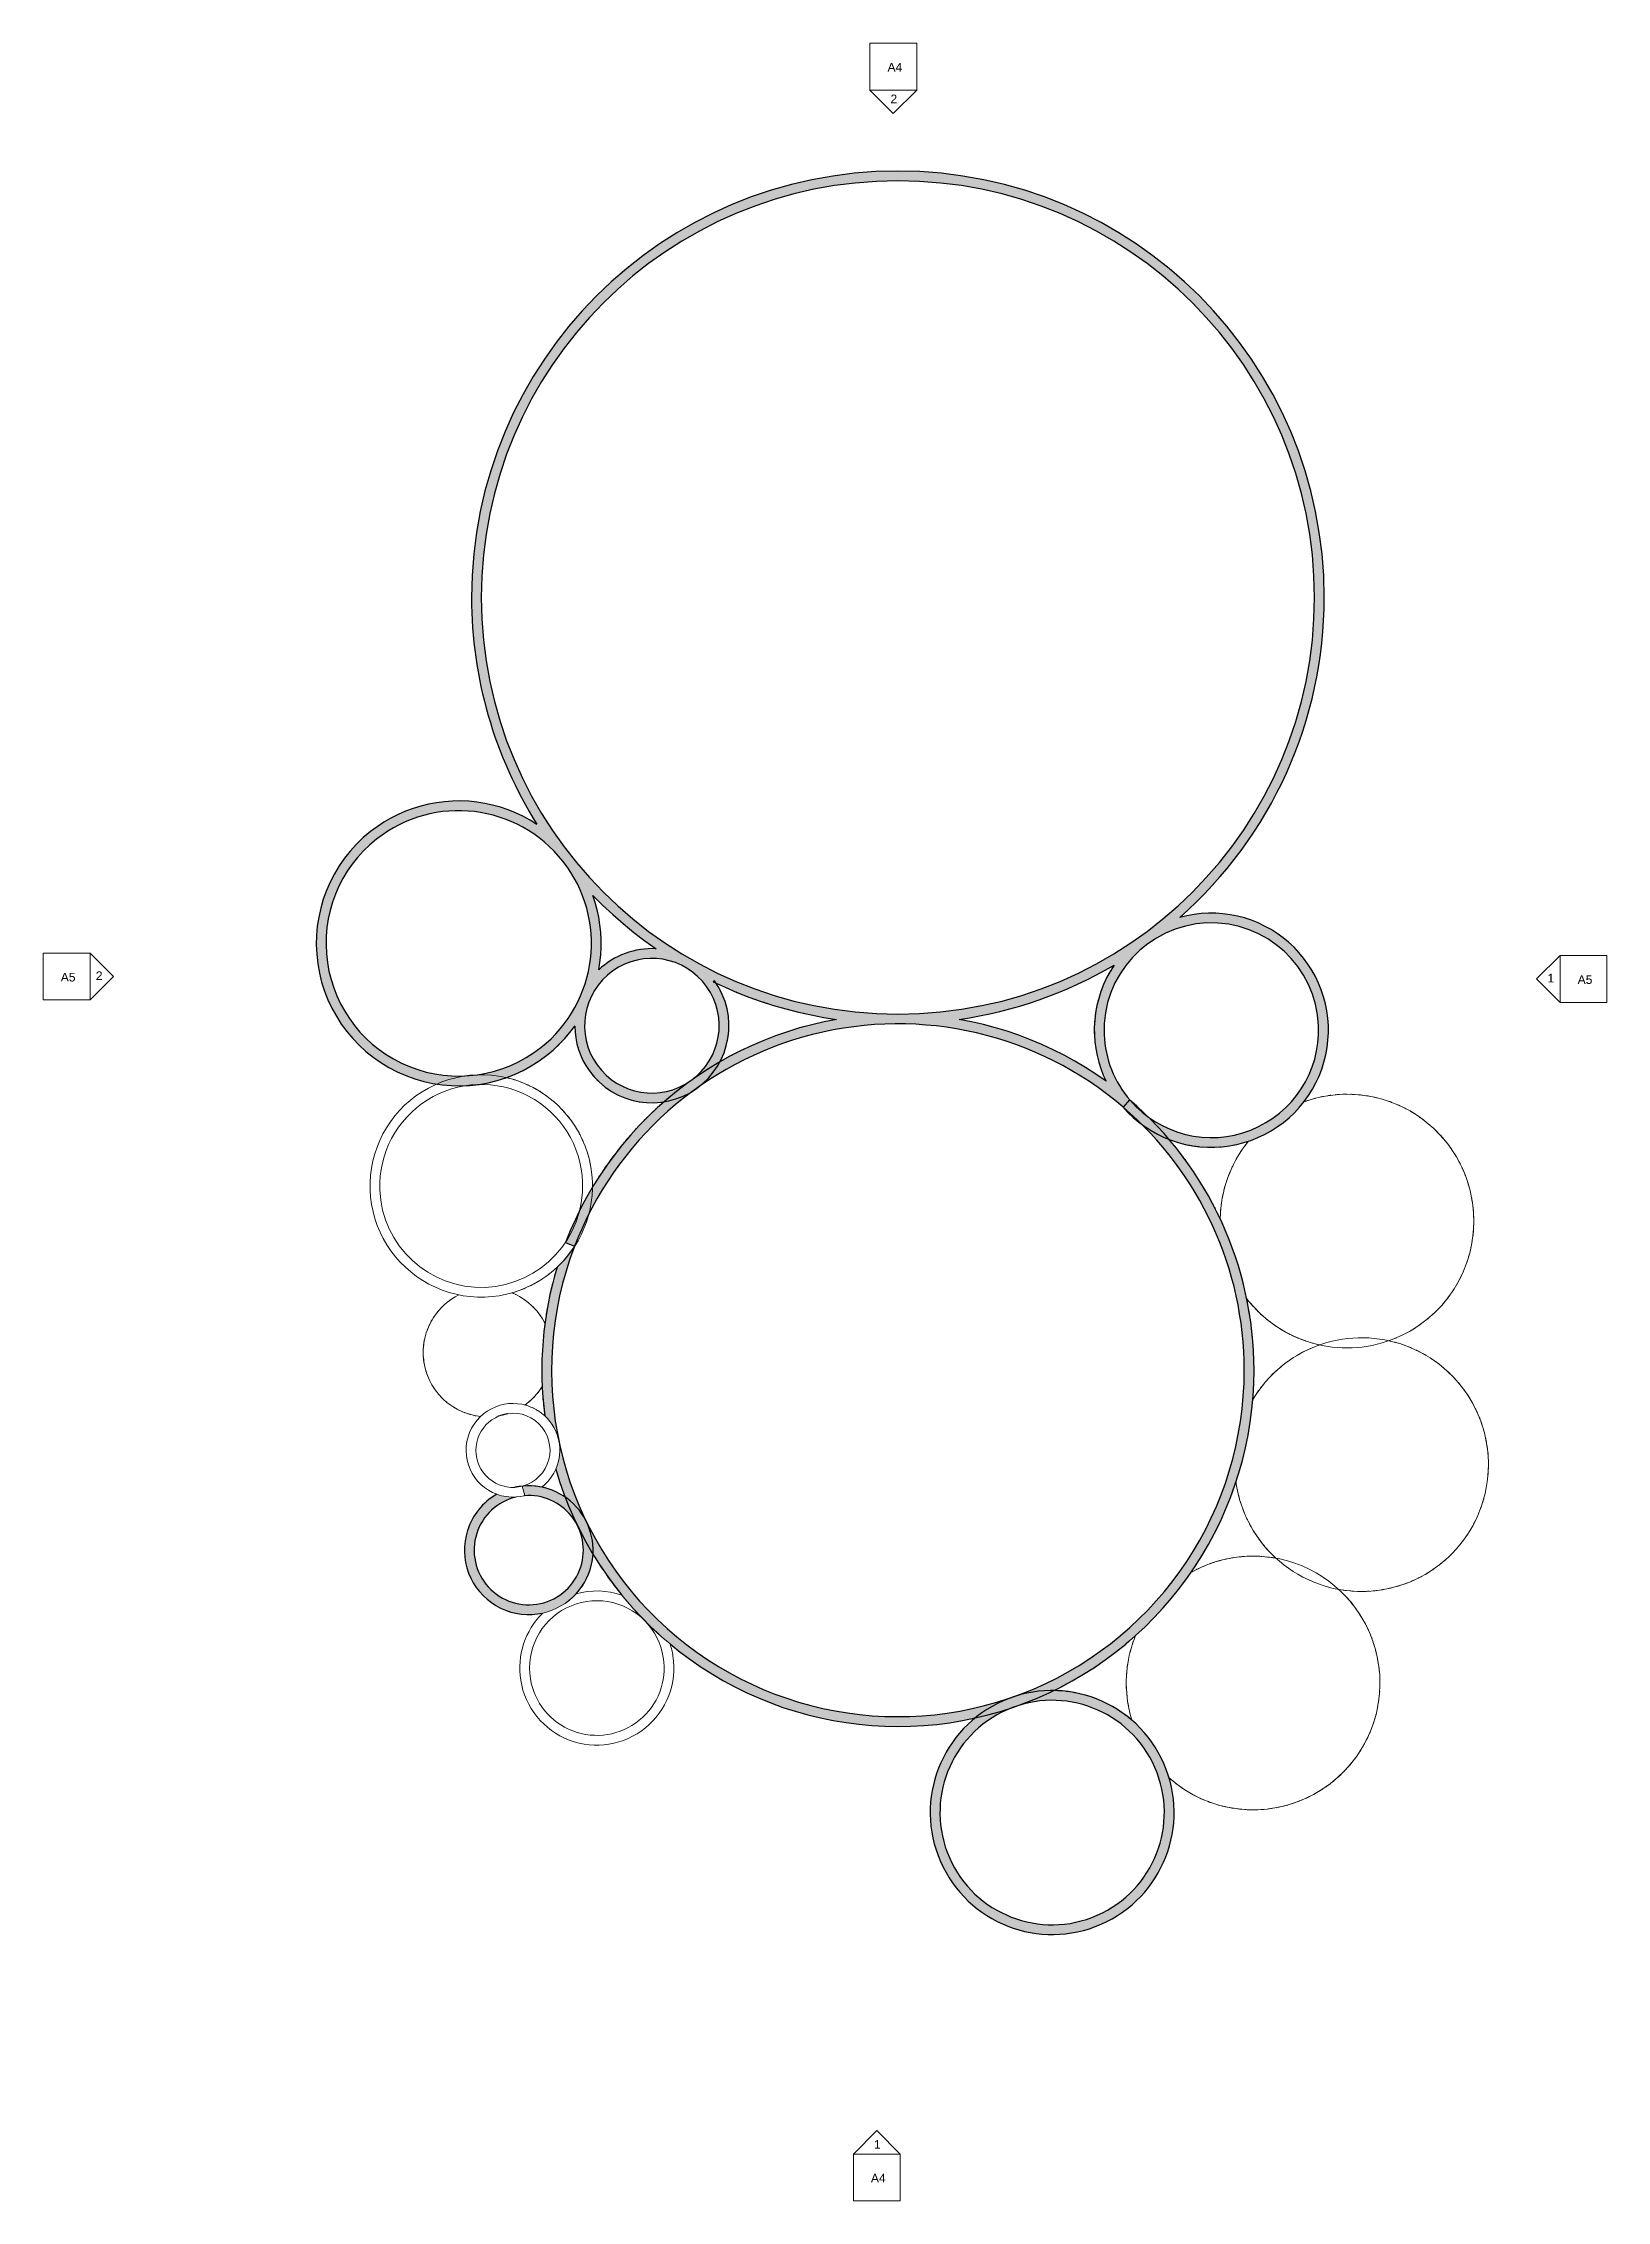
# Model space of a CAD drawing. Header units: inches. Extents: x -870 to 733, y -1250 to 961.
import ezdxf

# ---------------------------------------------------------------- set-up
doc = ezdxf.new("R2010")
doc.units = ezdxf.units.IN
doc.header["$MEASUREMENT"] = 0
for name, color, linetype, lineweight in [('A-ROOF', 132, 'Continuous', 13), ('A-WALL', 113, 'Continuous', 13), ('A-WALL-PATT', 111, 'Continuous', 13), ('G-ANNO-SYMB', 111, 'Continuous', 9)]:
    doc.layers.add(name, color=color, linetype=linetype, lineweight=lineweight)
doc.styles.add('Arial', font='arial.ttf', dxfattribs={"height": 8.851796})

# ---------------------------------------------------------------- blocks, each defined once
blk = doc.blocks.new('Elevation - Detail Number-164347-Extra Roof')
at = {"layer": 'G-ANNO-SYMB'}
for p, q in [((-0.25, -0.25), (-0.25, 0.25)), ((-0.25, 0.25), (0.25, 0.25)), ((0.25, 0.25), (0.25, -0.25)), ((0.25, -0.25), (-0.25, -0.25))]:
    blk.add_line(p, q, dxfattribs=at)
blk = doc.blocks.new('Elevation - Detail Number-164074-Extra Roof')
at = {"layer": 'G-ANNO-SYMB'}
for p, q in [((0, 0.25), (-0.25, 0)), ((0.25, 0), (0, 0.25)), ((-0.25, 0), (0.25, 0))]:
    blk.add_line(p, q, dxfattribs=at)

msp = doc.modelspace()

# ---------------------------------------------------------------- hatches: boundary and pattern name
at = {"layer": 'A-WALL-PATT'}
for points in [[(-421.1, 393), (-420.8, 407.5), (-420.1, 422.1), (-418.8, 436.6), (-417.1, 451.1), (-414.9, 465.5), (-412.1, 479.8), (-408.9, 494.1), (-405.2, 508.2), (-401.1, 522.1), (-396.4, 535.9), (-391.3, 549.6), (-385.7, 563.1), (-379.7, 576.3), (-373.2, 589.4), (-366.3, 602.2), (-358.9, 614.8), (-351.1, 627.1), (-342.9, 639.2), (-334.3, 651), (-325.3, 662.4), (-315.9, 673.6), (-306.1, 684.4), (-296, 694.9), (-285.5, 705), (-274.7, 714.8), (-263.5, 724.2), (-252.1, 733.2), (-240.3, 741.8), (-228.3, 750), (-215.9, 757.8), (-202.6, 765.5), (-190.5, 772.1), (-177.5, 778.6), (-164.2, 784.6), (-150.7, 790.2), (-137.1, 795.3), (-123.2, 799.9), (-109.3, 804.1), (-95.2, 807.8), (-80.8, 811), (-66.6, 813.7), (-52.2, 816), (-37.7, 817.7), (-23.2, 819), (-8.6, 819.7), (5.9, 820), (20.5, 819.7), (35.1, 819), (49.6, 817.7), (64.1, 816), (78.5, 813.7), (92.8, 811), (107, 807.8), (121.1, 804.1), (135.1, 799.9), (148.9, 795.3), (162.6, 790.2), (176, 784.6), (189.3, 778.6), (202.4, 772.1), (215.2, 765.2), (227.8, 757.8), (240.1, 750), (252.2, 741.8), (263.9, 733.2), (275.4, 724.2), (286.6, 714.8), (297.4, 705), (307.9, 694.9), (318, 684.4), (327.8, 673.6), (337.2, 662.4), (346.2, 651), (354.8, 639.2), (363, 627.1), (370.8, 614.8), (378.1, 602.2), (385.1, 589.4), (391.5, 576.3), (397.6, 563.1), (403.2, 549.6), (408.3, 535.9), (412.9, 522.1), (417.1, 508.2), (420.8, 494.1), (424, 479.8), (426.7, 465.5), (429, 451.1), (430.7, 436.6), (431.9, 422.1), (432.7, 407.5), (432.9, 393), (442.9, 393), (442.7, 407.7), (441.9, 422.5), (440.7, 437.2), (438.9, 451.8), (436.7, 466.4), (434, 480.9), (430.8, 495.3), (427.1, 509.6), (422.9, 523.8), (418.2, 537.8), (413.1, 551.6), (407.5, 565.3), (401.5, 578.8), (395, 592), (388, 605), (380.6, 617.8), (372.8, 630.3), (364.6, 642.6), (356, 654.6), (346.9, 666.2), (337.5, 677.6), (327.7, 688.6), (317.5, 699.3), (307, 709.7), (296.1, 719.7), (284.9, 729.3), (273.4, 738.5), (261.6, 747.4), (249.5, 755.8), (237.1, 763.8), (224.4, 771.4), (211.5, 778.6), (198.4, 785.3), (185, 791.6), (171.5, 797.4), (157.7, 802.8), (143.8, 807.6), (129.7, 812.1), (115.5, 816), (101.1, 819.5), (86.7, 822.4), (72.1, 824.9), (57.5, 826.9), (42.8, 828.4), (28.1, 829.4), (13.3, 829.9), (-1.5, 829.9), (-16.2, 829.4), (-30.9, 828.4), (-45.6, 826.9), (-60.2, 824.9), (-74.8, 822.4), (-89.3, 819.5), (-103.6, 816), (-117.8, 812.1), (-131.9, 807.6), (-145.8, 802.8), (-159.6, 797.4), (-173.2, 791.6), (-186.5, 785.3), (-199.7, 778.6), (-212.6, 771.4), (-225.2, 763.8), (-237.6, 755.8), (-249.7, 747.4), (-261.6, 738.5), (-273.1, 729.3), (-284.3, 719.7), (-295.1, 709.7), (-305.7, 699.3), (-315.8, 688.6), (-325.6, 677.6), (-335.1, 666.2), (-344.1, 654.6), (-352.7, 642.6), (-361, 630.3), (-368.8, 617.8), (-376.2, 605), (-383.1, 592), (-389.6, 578.8), (-395.7, 565.3), (-401.2, 551.6), (-406.4, 537.8), (-411, 523.8), (-415.2, 509.6), (-418.9, 495.3), (-422.1, 480.9), (-424.9, 466.4), (-427.1, 451.8), (-428.8, 437.2), (-430.1, 422.5), (-430.8, 407.7), (-431.1, 393)], [(-56.9, -39.5), (-44.5, -37.5), (-31.9, -36), (-19.3, -34.9), (-6.7, -34.3), (5.9, -34), (-8.6, -33.8), (-23.2, -33), (-37.7, -31.8), (-52.2, -30.1), (-66.6, -27.8), (-80.9, -25.1), (-95.2, -21.9), (-109.3, -18.2), (-123.2, -14), (-137.1, -9.4), (-150.7, -4.3), (-164.2, 1.3), (-177.5, 7.3), (-190.5, 13.8), (-203.3, 20.8), (-215.9, 28.1), (-228.3, 35.9), (-240.3, 44.1), (-252.1, 52.7), (-263.5, 61.7), (-274.7, 71.1), (-285.5, 80.9), (-296, 91), (-306.1, 101.5), (-315.9, 112.3), (-325.3, 123.5), (-334.3, 134.9), (-342.9, 146.7), (-351.1, 158.8), (-358.9, 171.1), (-366.3, 183.7), (-373.2, 196.5), (-379.7, 209.6), (-385.7, 222.8), (-391.3, 236.3), (-396.4, 250), (-401.1, 263.8), (-405.2, 277.8), (-408.9, 291.9), (-412.1, 306.1), (-414.9, 320.4), (-417.1, 334.8), (-418.8, 349.3), (-420.1, 363.8), (-420.8, 378.4), (-421.1, 393), (-431.1, 393), (-430.8, 378.5), (-430.1, 364.1), (-428.9, 349.8), (-427.3, 335.5), (-425.1, 321.2), (-422.5, 307), (-419.5, 292.9), (-415.9, 279), (-411.9, 265.1), (-407.5, 251.4), (-402.6, 237.8), (-397.3, 224.4), (-391.5, 211.2), (-385.3, 198.2), (-378.6, 185.4), (-371.6, 172.8), (-364.1, 160.5), (-357.7, 156), (-351, 150.8), (-345.6, 146.1), (-339.9, 140.6), (-334.6, 134.8), (-329.6, 128.8), (-324.9, 122.5), (-320.5, 116), (-316.5, 109.2), (-312.9, 102.2), (-309.7, 95.1), (-306.8, 87.7), (-296.7, 77.7), (-286.2, 68), (-275.5, 58.6), (-264.4, 49.6), (-253, 41), (-241.4, 32.7), (-229.5, 24.8), (-217.4, 17.3), (-205, 10.2), (-192.4, 3.5), (-179.2, -2.9), (-166.5, -8.6), (-153.3, -14), (-139.9, -19), (-126.4, -23.5), (-112.7, -27.6), (-98.9, -31.3), (-85, -34.5), (-71, -37.2)], [(68.8, -39.5), (82.7, -37.2), (96.6, -34.5), (110.3, -31.4), (123.9, -27.8), (137.5, -23.8), (150.8, -19.3), (164.1, -14.4), (177.1, -9.1), (191, -2.9), (202.7, 2.8), (215.2, 9.3), (227.5, 16.3), (232, 22.5), (236.8, 28.5), (242.1, 34.1), (247.7, 39.4), (253.7, 44.4), (259.9, 48.9), (266.5, 53), (273.2, 56.7), (280.2, 59.9), (287.4, 62.7), (294.8, 65), (305.3, 74.7), (315.6, 84.6), (325.5, 94.9), (335, 105.4), (344.2, 116.3), (353.1, 127.5), (361.6, 139), (369.7, 150.8), (377.4, 162.7), (384.7, 175), (391.6, 187.5), (398.1, 200.1), (404.2, 213), (409.8, 226.1), (415.1, 239.4), (419.9, 252.8), (424.2, 266.4), (428.1, 280.1), (431.6, 294), (434.6, 307.9), (437.1, 322), (439.2, 336.1), (440.8, 350.2), (442, 364.4), (442.7, 378.7), (442.9, 393), (432.9, 393), (432.7, 378.4), (431.9, 363.8), (430.7, 349.3), (429, 334.8), (426.7, 320.4), (424, 306.1), (420.8, 291.9), (417.1, 277.8), (412.9, 263.8), (408.3, 250), (403.2, 236.3), (397.6, 222.8), (391.5, 209.6), (385.1, 196.5), (378.1, 183.7), (370.8, 171.1), (363, 158.8), (354.8, 146.7), (346.2, 134.9), (337.2, 123.5), (327.8, 112.3), (318, 101.5), (307.9, 91), (297.4, 80.9), (286.6, 71.1), (275.4, 61.7), (263.9, 52.7), (252.2, 44.1), (240.1, 35.9), (227.8, 28.1), (215.2, 20.8), (202.4, 13.8), (189.3, 7.3), (176, 1.3), (162.6, -4.3), (148.9, -9.4), (135.1, -14), (121.1, -18.2), (107, -21.9), (92.8, -25.1), (78.5, -27.8), (64.1, -30.1), (49.6, -31.8), (35.1, -33), (20.5, -33.8), (5.9, -34), (18.6, -34.3), (31.2, -34.9), (43.8, -36), (56.3, -37.5)], [(-353.9, -76.2), (-347.4, -70.8), (-341.2, -65), (-335.4, -58.8), (-329.9, -52.3), (-324.8, -45.5), (-320.2, -38.4), (-315.9, -31.1), (-312.1, -23.5), (-308.7, -15.7), (-305.8, -7.7), (-303.3, 0.4), (-301.3, 8.7), (-299.8, 17), (-298.8, 25.5), (-298.3, 33.9), (-298.3, 42.4), (-298.8, 50.9), (-299.8, 59.3), (-301.2, 67.7), (-303.2, 76), (-305.6, 84.1), (-308.5, 92.1), (-311.8, 99.9), (-315.6, 107.5), (-319.8, 114.9), (-324.5, 122), (-329.6, 128.8), (-335, 135.3), (-340.8, 141.5), (-347, 147.3), (-353.5, 152.8), (-360.3, 157.9), (-367.4, 162.6), (-374.7, 166.8), (-382.3, 170.7), (-390.1, 174), (-398.1, 177), (-406.2, 179.4), (-414.4, 181.4), (-422.8, 182.9), (-431.2, 183.9), (-439.7, 184.4), (-448.2, 184.4), (-456.7, 183.9), (-465.1, 183), (-473.5, 181.5), (-481.8, 179.6), (-489.9, 177.2), (-497.9, 174.3), (-505.7, 170.9), (-513.3, 167.1), (-520.7, 162.9), (-528.2, 157.9), (-534.6, 153.2), (-528.4, 145.3), (-521.8, 150.2), (-514.9, 154.7), (-507.8, 158.7), (-500.4, 162.4), (-492.8, 165.5), (-485, 168.2), (-477.1, 170.4), (-469.1, 172.2), (-461, 173.4), (-452.8, 174.2), (-444.6, 174.5), (-436.4, 174.2), (-428.2, 173.5), (-420.1, 172.3), (-412, 170.6), (-404.1, 168.4), (-396.3, 165.7), (-388.7, 162.6), (-381.4, 159), (-374.2, 155), (-367.3, 150.6), (-360.6, 145.7), (-354.3, 140.5), (-348.3, 134.9), (-342.7, 128.9), (-337.4, 122.6), (-332.5, 116), (-328, 109.1), (-324, 102), (-320.4, 94.6), (-317.2, 87), (-314.5, 79.2), (-312.3, 71.3), (-310.5, 63.3), (-309.3, 55.2), (-308.5, 47), (-308.3, 38.8), (-308.5, 30.6), (-309.2, 22.4), (-310.4, 14.3), (-312.1, 6.2), (-314.3, -1.7), (-317, -9.4), (-320.1, -17), (-323.7, -24.4), (-327.7, -31.6), (-332.1, -38.5), (-337, -45.1), (-342.2, -51.5), (-347.9, -57.5), (-353.8, -63.1), (-360.1, -68.4)], [(-440.3, -107.5), (-431.8, -107), (-423.4, -106), (-415, -104.6), (-406.8, -102.6), (-398.6, -100.2), (-390.6, -97.3), (-382.8, -94), (-375.2, -90.2), (-367.9, -85.9), (-360.4, -81.1), (-353.9, -76.2), (-360.1, -68.4), (-366.7, -73.3), (-373.6, -77.7), (-380.8, -81.8), (-388.1, -85.4), (-395.7, -88.6), (-403.5, -91.3), (-411.4, -93.5), (-419.4, -95.2), (-427.5, -96.5), (-435.7, -97.3), (-443.9, -97.5), (-452.1, -97.3), (-460.3, -96.6), (-468.4, -95.4), (-476.5, -93.7), (-484.4, -91.5), (-492.2, -88.8), (-499.8, -85.7), (-507.2, -82.1), (-514.3, -78.1), (-521.2, -73.6), (-528.2, -68.5), (-534.2, -63.5), (-540.2, -57.9), (-545.8, -52), (-551.1, -45.7), (-556, -39.1), (-560.5, -32.2), (-564.5, -25), (-568.1, -17.7), (-571.3, -10.1), (-574, -2.3), (-576.2, 5.6), (-578, 13.6), (-579.2, 21.7), (-580, 29.9), (-580.3, 38.1), (-580, 46.3), (-579.3, 54.5), (-578.1, 62.7), (-576.4, 70.7), (-574.2, 78.6), (-571.5, 86.4), (-568.4, 94), (-564.8, 101.4), (-560.8, 108.5), (-556.4, 115.5), (-551.5, 122.1), (-546.3, 128.4), (-540.7, 134.4), (-534.7, 140), (-528.4, 145.3), (-534.6, 153.2), (-541.1, 147.7), (-547.3, 141.9), (-553.1, 135.8), (-558.6, 129.3), (-563.7, 122.5), (-568.4, 115.4), (-572.6, 108), (-576.5, 100.4), (-579.8, 92.6), (-582.8, 84.7), (-585.2, 76.5), (-587.2, 68.3), (-588.7, 59.9), (-589.7, 51.5), (-590.2, 43), (-590.2, 34.5), (-589.7, 26), (-588.8, 17.6), (-587.3, 9.2), (-585.4, 1), (-582.9, -7.2), (-580.1, -15.2), (-576.7, -23), (-572.9, -30.6), (-568.7, -37.9), (-564, -45), (-559, -51.9), (-553.5, -58.4), (-547.7, -64.6), (-541.5, -70.4), (-535, -75.9), (-528.2, -81), (-521.2, -85.6), (-513.8, -89.9), (-506.2, -93.7), (-498.4, -97.1), (-490.5, -100), (-482.3, -102.5), (-474.1, -104.5), (-465.7, -105.9), (-457.3, -106.9), (-448.8, -107.5)], [(207.3, -55.4), (217.3, -55), (217.2, -47.6), (217.6, -40.3), (218.6, -33), (220, -25.8), (221.9, -18.7), (224.2, -11.7), (227, -4.9), (230.3, 1.7), (234, 8), (238.1, 14.1), (242.6, 19.9), (247.5, 25.4), (252.8, 30.5), (258.4, 35.3), (264.2, 39.7), (270.4, 43.7), (276.8, 47.3), (283.5, 50.4), (290.3, 53.1), (297.3, 55.4), (304.5, 57.1), (311.7, 58.4), (319, 59.2), (326.4, 59.5), (333.7, 59.3), (341, 58.6), (348.3, 57.4), (355.4, 55.8), (362.5, 53.7), (369.4, 51.1), (376.1, 48), (382.5, 44.5), (388.8, 40.6), (394.7, 36.3), (400.4, 31.6), (405.7, 26.5), (410.6, 21.1), (415.2, 15.4), (419.4, 9.4), (423.2, 3.1), (426.6, -3.5), (429.5, -10.2), (432, -17.1), (434, -24.2), (435.5, -31.4), (436.5, -38.7), (437.1, -46), (447.1, -45.6), (446.5, -37.9), (445.5, -30.3), (443.9, -22.8), (441.9, -15.4), (439.4, -8.1), (436.5, -1), (433.1, 5.9), (429.2, 12.6), (425, 19), (420.3, 25.1), (415.3, 30.9), (409.9, 36.4), (404.2, 41.5), (398.1, 46.3), (391.8, 50.6), (385.1, 54.6), (378.3, 58.1), (371.2, 61.1), (364, 63.7), (356.6, 65.8), (349.1, 67.5), (341.5, 68.6), (333.8, 69.3), (326.1, 69.5), (318.4, 69.2), (310.8, 68.4), (303.2, 67.1), (295.7, 65.3), (288.4, 63), (281.2, 60.3), (274.2, 57.2), (267.4, 53.5), (260.8, 49.5), (254.6, 45), (248.6, 40.2), (242.9, 35), (237.6, 29.4), (232.7, 23.5), (228.2, 17.3), (224, 10.8), (220.3, 4.1), (217, -2.9), (214.2, -10), (211.8, -17.4), (209.9, -24.8), (208.5, -32.4), (207.6, -40), (207.2, -47.7)], [(-310.6, -91.8), (-302.5, -86), (-305.7, -81.1), (-308.4, -75.9), (-310.8, -70.5), (-312.6, -65), (-314, -59.3), (-314.9, -53.5), (-315.3, -47.7), (-315.1, -41.3), (-314.6, -36), (-313.5, -30.2), (-311.9, -24.6), (-309.9, -19.1), (-307.4, -13.8), (-304.5, -8.7), (-301.1, -3.9), (-297.4, 0.6), (-293.2, 4.7), (-288.8, 8.5), (-284, 11.9), (-279, 14.9), (-273.7, 17.5), (-268.2, 19.6), (-262.6, 21.2), (-256.8, 22.3), (-251, 23), (-245.2, 23.1), (-239.3, 22.8), (-233.5, 21.9), (-227.8, 20.6), (-222.3, 18.8), (-216.9, 16.5), (-211.7, 13.8), (-206.7, 10.6), (-202.1, 7.1), (-197.8, 3.1), (-193.8, -1.2), (-190.2, -5.8), (-183.4, -0.9), (-195.5, 5.1), (-207.4, 11.6), (-219.1, 18.3), (-230.6, 25.5), (-241.9, 33), (-247.7, 33.1), (-253.6, 32.8), (-259.4, 32), (-265.2, 30.8), (-270.8, 29.2), (-276.3, 27.2), (-281.7, 24.8), (-286.8, 22), (-291.7, 18.8), (-296.4, 15.2), (-300.8, 11.3), (-302.5, 3.6), (-304.6, -4), (-307.1, -11.4), (-309.9, -18.8), (-313.2, -25.9), (-316.9, -32.9), (-320.9, -39.7), (-325.3, -46.2), (-325.1, -52.3), (-324.3, -58.3), (-323.1, -64.3), (-321.5, -70.1), (-319.4, -75.9), (-316.9, -81.4), (-313.9, -86.7)], [(-247, -124.9), (-240.8, -124.7), (-234.6, -124), (-228.5, -122.8), (-222.5, -121.2), (-216.7, -119.1), (-211, -116.6), (-205.6, -113.6), (-200.4, -110.2), (-195.5, -106.4), (-190.9, -102.2), (-186.7, -97.7), (-182.8, -92.8), (-179.3, -87.7), (-176.2, -82.3), (-173.6, -76.7), (-171.4, -70.9), (-169.7, -64.9), (-168.4, -58.9), (-167.6, -52.7), (-167.3, -46.5), (-167.5, -40.3), (-168.2, -34.2), (-169.4, -28.1), (-171, -22.1), (-173.1, -16.2), (-175.6, -10.6), (-178.6, -5.1), (-182, 0), (-190.2, -5.8), (-187, -10.7), (-184.2, -15.8), (-181.9, -21.2), (-180, -26.8), (-178.6, -32.5), (-177.7, -38.3), (-177.3, -44.1), (-177.4, -49.9), (-178, -55.8), (-179.1, -61.5), (-180.7, -67.2), (-182.7, -72.7), (-185.2, -78), (-188.2, -83), (-191.5, -87.8), (-195.3, -92.3), (-199.4, -96.5), (-203.9, -100.3), (-208.6, -103.7), (-213.7, -106.7), (-218.9, -109.2), (-224.4, -111.3), (-230, -112.9), (-235.8, -114.1), (-241.6, -114.7), (-247.5, -114.9), (-253.3, -114.5), (-259.1, -113.7), (-264.8, -112.4), (-270.4, -110.5), (-275.8, -108.3), (-281, -105.6), (-285.9, -102.4), (-290.5, -98.8), (-294.9, -94.9), (-298.9, -90.6), (-302.5, -86), (-310.6, -91.8), (-306.8, -96.7), (-302.6, -101.3), (-298.1, -105.5), (-293.3, -109.4), (-288.1, -112.9), (-282.8, -116), (-277.1, -118.6), (-271.3, -120.8), (-265.4, -122.5), (-259.3, -123.8), (-253.2, -124.6), (-248.6, -124.8)], [(-325.5, -271.8), (-320.5, -259.5), (-315, -247.4), (-309.1, -235.5), (-302.8, -223.8), (-296, -212.3), (-288.8, -201.1), (-281.2, -190.2), (-273.1, -179.6), (-264.7, -169.3), (-255.9, -159.3), (-246.8, -149.7), (-237.2, -140.4), (-227.4, -131.5), (-217.2, -122.9), (-206.7, -114.8), (-195.9, -107), (-184.8, -99.6), (-173.5, -92.7), (-161.9, -86.2), (-149.1, -79.7), (-138, -74.5), (-125.7, -69.4), (-113.3, -64.7), (-100.6, -60.4), (-87.9, -56.7), (-75, -53.4), (-62, -50.6), (-48.9, -48.3), (-35.7, -46.5), (-22.5, -45.2), (-9.2, -44.4), (4.1, -44.1), (17.4, -44.2), (31, -44.9), (43.9, -46.1), (57.1, -47.8), (70.3, -49.9), (83.3, -52.6), (96.2, -55.7), (109, -59.3), (121.7, -63.4), (134.2, -68), (146.5, -73.1), (158.6, -78.6), (170.5, -84.5), (182.2, -90.9), (193.6, -97.7), (204.8, -104.9), (215.6, -112.6), (226.2, -120.7), (236.4, -129), (236.2, -128.8), (232.3, -124), (228.6, -119), (225.2, -113.7), (222, -108.4), (219.2, -102.8), (208.8, -95.6), (198.1, -88.7), (187.2, -82.3), (176.2, -76.2), (164.9, -70.5), (153.4, -65.2), (141.7, -60.2), (129.9, -55.7), (117.9, -51.6), (105.8, -48), (93.6, -44.7), (81.2, -41.9), (68.8, -39.5), (56.3, -37.5), (43.8, -36), (31, -34.9), (18.6, -34.3), (5.9, -34), (-6.7, -34.3), (-19.3, -34.9), (-31.9, -36), (-44.5, -37.5), (-56.9, -39.5), (-69.7, -42), (-82.3, -44.9), (-94.9, -48.2), (-107.3, -52), (-119.5, -56.3), (-131.6, -61), (-143.6, -66.1), (-155.3, -71.6), (-166.9, -77.5), (-178.2, -83.9), (-189.3, -90.6), (-200.1, -97.8), (-210.7, -105.3), (-221, -113.2), (-231, -121.4), (-240.7, -130), (-250.1, -138.9), (-259.2, -148.2), (-268, -157.8), (-276.4, -167.7), (-284.4, -177.9), (-292.1, -188.3), (-299.4, -199.1), (-306.3, -210), (-312.8, -221.3), (-319.3, -233.4), (-324.7, -244.4), (-330, -256.2), (-334.8, -268.2)], [(236.2, -128.8), (243.8, -122.3), (239.2, -116.5), (235, -110.5), (231.2, -104.2), (227.8, -97.6), (224.8, -90.9), (222.4, -83.9), (220.4, -76.8), (218.8, -69.6), (217.8, -62.3), (217.3, -55), (207.3, -55.4), (207.8, -62.4), (208.7, -69.4), (210, -76.3), (211.7, -83.1), (213.8, -89.8), (216.3, -96.4), (219.2, -102.8), (222, -108.4), (225.2, -113.7), (228.6, -119), (232.3, -124)], [(330.7, -170.5), (338.6, -170), (345.8, -169), (353.3, -167.6), (360.6, -165.7), (367.8, -163.4), (374.9, -160.6), (381.8, -157.4), (388.4, -153.7), (394.8, -149.6), (401, -145.1), (406.8, -140.3), (412.3, -135.1), (417.5, -129.5), (422.5, -123.4), (426.7, -117.5), (430.8, -111), (434.4, -104.4), (437.6, -97.5), (440.3, -90.4), (442.6, -83.2), (444.5, -75.8), (445.8, -68.3), (446.7, -60.8), (447.1, -53.2), (447.1, -45.6), (437.1, -46), (437.1, -53.4), (436.7, -60.7), (435.8, -68), (434.4, -75.2), (432.5, -82.3), (430.1, -89.3), (427.3, -96), (424, -102.6), (420.3, -109), (416.2, -115.1), (411.7, -120.9), (406.8, -126.3), (401.6, -131.5), (396, -136.3), (390.1, -140.7), (384, -144.7), (377.6, -148.3), (370.9, -151.4), (364.1, -154.1), (357.1, -156.4), (350, -158.1), (342.7, -159.4), (335.4, -160.2), (328.1, -160.5), (320.8, -160.3), (313.4, -159.6), (306.2, -158.5), (299, -156.8), (292, -154.7), (285.1, -152.2), (278.4, -149.1), (272, -145.6), (265.7, -141.7), (259.8, -137.4), (254.1, -132.8), (248.8, -127.7), (243.8, -122.3), (236.2, -128.8), (236.5, -129.1), (241.6, -134.7), (247.1, -139.9), (253, -144.8), (259.1, -149.3), (265.5, -153.4), (272.1, -157.1), (278.9, -160.4), (286, -163.2), (293.2, -165.6), (300.5, -167.5), (308, -169), (315.5, -169.9), (323.1, -170.4)], [(370.9, -399), (370.7, -385.9), (370, -372.8), (368.8, -359.8), (367.2, -346.7), (365, -333.8), (362.5, -320.9), (359.4, -308.2), (355.9, -295.5), (352, -283), (347.6, -270.6), (342.8, -258.4), (337.5, -246.4), (331.8, -234.6), (325.7, -223), (319.1, -211.6), (312.2, -200.5), (304.9, -189.6), (297.1, -179), (289, -168.7), (280.6, -158.6), (271.8, -148.9), (262.6, -139.5), (253.1, -130.5), (243.3, -121.8), (236.8, -129.4), (246.7, -138.2), (256.3, -147.4), (265.6, -157), (274.5, -166.9), (283, -177.1), (291.1, -187.7), (298.9, -198.5), (306.2, -209.7), (313.1, -221), (319.9, -233.4), (325.6, -244.6), (331.1, -256.7), (336.2, -269), (340.9, -281.4), (345.1, -294.1), (348.8, -306.9), (352, -319.8), (354.7, -332.8), (356.9, -346), (358.7, -359.2), (359.9, -372.4), (360.7, -385.7), (360.9, -399), (366.5, -399)], [(3.7, -764), (17.1, -763.9), (31, -763.2), (43.8, -762.1), (57.1, -760.4), (70.3, -758.3), (83.4, -755.7), (96.4, -752.6), (109.4, -749.1), (122.1, -745.1), (134.7, -740.6), (147.2, -735.6), (159.4, -730.2), (171.4, -724.4), (183.3, -718.1), (194.8, -711.4), (206.2, -704.2), (217.2, -696.7), (228, -688.7), (238.5, -680.4), (248.6, -671.7), (258.4, -662.6), (267.9, -653.2), (277.1, -643.4), (285.9, -633.3), (294.3, -622.9), (302.3, -612.1), (309.9, -601.1), (317.1, -589.9), (323.9, -578.3), (330.2, -566.5), (336.2, -554.5), (341.6, -542.3), (346.7, -529.9), (351.2, -517.3), (355.3, -504.6), (359, -491.7), (362.1, -478.7), (364.8, -465.6), (367, -452.4), (368.7, -439.1), (370, -425.5), (370.7, -412.4), (370.9, -399), (360.9, -399), (360.7, -412.3), (359.9, -425.5), (358.7, -438.7), (357, -451.8), (354.8, -464.9), (352.1, -477.8), (348.9, -490.7), (345.2, -503.4), (341.1, -516), (336.5, -528.4), (331.4, -540.8), (326, -552.7), (320, -564.5), (313.6, -576.1), (306.8, -587.5), (299.6, -598.6), (291.9, -609.4), (283.9, -619.9), (275.4, -630.1), (266.6, -640), (257.5, -649.6), (247.9, -658.8), (238.1, -667.6), (227.9, -676.1), (217.4, -684.2), (206.6, -691.9), (195.6, -699.1), (184.3, -706), (172.7, -712.4), (160.9, -718.4), (148.9, -724), (136.6, -729.1), (124.2, -733.8), (111.7, -737.9), (99, -741.6), (86.1, -744.9), (73.2, -747.6), (60.1, -749.9), (47, -751.7), (33.8, -752.9), (20.6, -753.7), (7.4, -754), (-5.9, -753.8), (-19.1, -753.2), (-32.3, -752), (-45.4, -750.3), (-58.5, -748.1), (-71.5, -745.5), (-84.3, -742.4), (-97.1, -738.8), (-109.7, -734.7), (-122.1, -730.1), (-134.4, -725.1), (-146.4, -719.7), (-158.3, -713.8), (-169.9, -707.4), (-181.3, -700.7), (-192.7, -693.3), (-203.3, -685.9), (-213.8, -677.9), (-224.1, -669.5), (-234, -660.7), (-243.6, -651.6), (-252.8, -642.1), (-261.7, -632.3), (-270.2, -622.1), (-278.3, -611.7), (-286.1, -600.9), (-293.4, -589.9), (-300.3, -578.6), (-306.8, -567.1), (-312.8, -555.3), (-318.4, -543.3), (-323.6, -531.1), (-328.3, -518.7), (-332.5, -506.1), (-336.3, -493.5), (-339.6, -480.6), (-342.4, -467.7), (-344.7, -454.6), (-346.5, -441.5), (-347.9, -428.4), (-348.7, -415.1), (-349.1, -401.9), (-348.9, -388.7), (-348.3, -375.4), (-347.2, -362.2), (-345.5, -349.1), (-343.4, -336), (-340.8, -323), (-337.8, -310.2), (-334.2, -297.4), (-330.2, -284.8), (-325.7, -272.3), (-329.6, -278), (-333.9, -283.4), (-338.6, -288.6), (-343.5, -293.5), (-347, -305.8), (-350, -318.3), (-352.6, -330.9), (-354.8, -343.5), (-356.5, -356.2), (-357.8, -369), (-358.7, -381.8), (-359, -394.6), (-359, -407.5), (-358.5, -420.3), (-357.5, -433.1), (-356.1, -445.8), (-352.9, -449.1), (-350, -452.6), (-347.5, -456.4), (-345.3, -460.5), (-343.6, -464.7), (-342.2, -469), (-341.3, -473.5), (-340.8, -478.1), (-340.7, -482.6), (-341.1, -487.2), (-341.9, -491.7), (-343.1, -496.1), (-344.7, -500.3), (-340.8, -513.1), (-336.4, -525.8), (-331.5, -538.2), (-326.2, -550.5), (-320.4, -562.6), (-314.2, -574.4), (-307.5, -586), (-300.5, -597.4), (-293, -608.5), (-285.1, -619.3), (-276.8, -629.9), (-268.2, -640.1), (-259.2, -649.9), (-249.8, -659.5), (-240.1, -668.7), (-230, -677.5), (-219.6, -686), (-208.4, -694.5), (-198, -701.8), (-186.8, -709), (-175.3, -715.9), (-163.5, -722.3), (-151.6, -728.3), (-139.4, -733.9), (-127, -739), (-114.5, -743.6), (-101.8, -747.8), (-88.9, -751.5), (-75.9, -754.8), (-62.8, -757.5), (-49.6, -759.8), (-36.4, -761.6), (-23, -762.9), (-9.7, -763.7)], [(-373.3, -649.4), (-367.7, -649.2), (-362.1, -648.6), (-356.6, -647.5), (-351.2, -645.9), (-346, -643.9), (-341, -641.4), (-336.2, -638.5), (-331.6, -635.3), (-327.4, -631.6), (-323.5, -627.6), (-319.9, -623.3), (-316.7, -618.7), (-313.9, -613.8), (-311.5, -608.7), (-309.6, -603.5), (-319.1, -600.4), (-320.9, -605.3), (-323.2, -610), (-325.8, -614.4), (-328.9, -618.6), (-332.5, -622.6), (-336.1, -626), (-340.2, -629.2), (-344.5, -631.9), (-349.1, -634.3), (-353.9, -636.2), (-358.9, -637.7), (-364, -638.8), (-369.1, -639.3), (-374.3, -639.4), (-379.4, -639), (-384.5, -638.1), (-389.5, -636.8), (-394.4, -635), (-399, -632.7), (-403.5, -630.1), (-407.6, -627), (-411.5, -623.6), (-415.1, -619.8), (-418.2, -615.7), (-421, -611.4), (-423.4, -606.8), (-425.3, -602), (-426.8, -597), (-427.8, -591.9), (-428.4, -586.8), (-428.5, -581.6), (-428.1, -576.5), (-427.2, -571.4), (-425.8, -566.4), (-435.4, -563.3), (-436.8, -568.7), (-437.8, -574.3), (-438.4, -579.8), (-438.5, -585.4), (-438, -591), (-437.2, -596.6), (-435.8, -602), (-434, -607.3), (-431.8, -612.4), (-428.9, -617.6), (-426, -622), (-422.5, -626.4), (-418.7, -630.5), (-414.6, -634.3), (-410.1, -637.7), (-405.4, -640.6), (-400.4, -643.2), (-395.2, -645.4), (-389.9, -647.1), (-384.4, -648.3), (-378.9, -649.1)], [(49.5, -902.4), (58.6, -898.4), (55.8, -891.4), (53.5, -884.3), (51.7, -877), (50.3, -869.6), (49.4, -862.1), (49, -854.6), (49.1, -847.1), (49.7, -839.6), (50.8, -832.1), (52.3, -824.8), (54.4, -817.5), (56.9, -810.4), (59.8, -803.5), (63.2, -796.8), (67.1, -790.3), (71.3, -784.1), (76, -778.2), (81, -772.6), (86.4, -767.4), (92.1, -762.5), (98.2, -758), (104.5, -753.9), (111, -750.2), (117.8, -746.9), (124.8, -744.1), (132, -741.8), (139.3, -740), (146.7, -738.6), (154.1, -737.7), (161.7, -737.3), (169.2, -737.4), (176.7, -738), (184.1, -739.1), (191.5, -740.6), (198.8, -742.7), (205.8, -745.2), (212.7, -748.1), (219.5, -751.5), (225.9, -755.4), (232.1, -759.7), (238, -764.3), (243.6, -769.3), (248.9, -774.7), (253.8, -780.4), (258.3, -786.5), (262.4, -792.8), (266.1, -799.3), (269.3, -806.1), (278.5, -802.1), (275.1, -795), (271.3, -788.2), (267, -781.6), (262.4, -775.2), (257.4, -769.2), (252, -763.5), (246.2, -758.1), (240.1, -753.2), (233.8, -748.6), (226.7, -744.2), (220.2, -740.7), (213.1, -737.3), (205.8, -734.5), (198.3, -732.1), (190.7, -730.2), (183, -728.7), (175.2, -727.8), (167.3, -727.3), (159.5, -727.4), (151.7, -727.9), (143.9, -728.9), (136.2, -730.4), (128.6, -732.4), (121.1, -734.9), (113.8, -737.8), (106.7, -741.2), (99.9, -745), (93.3, -749.2), (86.9, -753.9), (80.9, -758.9), (75.2, -764.3), (69.8, -770), (64.9, -776.1), (60.3, -782.5), (56.1, -789.1), (52.3, -796), (49, -803.1), (46.2, -810.5), (43.8, -817.9), (41.9, -825.6), (40.4, -833.3), (39.5, -841.1), (39, -848.9), (39.1, -856.8), (39.6, -864.6), (40.6, -872.4), (42.1, -880.1), (44.1, -887.7), (46.6, -895.1)], [(160.6, -977.2), (168.5, -977.2), (176.3, -976.7), (184.1, -975.7), (191.8, -974.1), (199.4, -972.2), (206.8, -969.7), (214.1, -966.8), (221.2, -963.4), (228.1, -959.6), (234.7, -955.4), (241, -950.7), (247.1, -945.7), (252.8, -940.3), (258.1, -934.5), (263.1, -928.5), (267.7, -922.1), (271.9, -915.4), (275.6, -908.5), (278.9, -901.4), (281.8, -894.1), (284.2, -886.6), (286.1, -879), (287.5, -871.3), (288.5, -863.5), (288.9, -855.6), (288.9, -847.8), (288.4, -840), (287.3, -832.2), (285.8, -824.5), (283.9, -816.9), (281.4, -809.4), (278.5, -802.1), (269.3, -806.1), (272.1, -813.1), (274.4, -820.3), (276.3, -827.6), (277.7, -835), (278.6, -842.4), (279, -850), (278.9, -857.5), (278.3, -865), (277.2, -872.4), (275.6, -879.8), (273.6, -887), (271.1, -894.1), (268.1, -901.1), (264.7, -907.8), (260.9, -914.2), (256.6, -920.4), (251.9, -926.3), (246.9, -931.9), (241.5, -937.2), (235.8, -942.1), (229.8, -946.6), (223.5, -950.7), (216.9, -954.4), (210.1, -957.6), (203.1, -960.4), (196, -962.7), (188.7, -964.6), (181.3, -966), (173.8, -966.9), (166.3, -967.3), (158.8, -967.2), (151.3, -966.6), (143.8, -965.5), (136.5, -963.9), (129.2, -961.9), (122.1, -959.4), (115.2, -956.4), (108.5, -953), (102, -949.2), (95.8, -944.9), (89.9, -940.3), (84.3, -935.2), (79.1, -929.8), (74.2, -924.1), (69.7, -918.1), (65.6, -911.8), (61.9, -905.2), (58.6, -898.4), (49.5, -902.4), (52.9, -909.5), (56.7, -916.4), (60.9, -923), (65.5, -929.3), (70.6, -935.4), (76, -941.1), (81.7, -946.4), (87.8, -951.4), (94.2, -956), (100.8, -960.2), (107.7, -963.9), (114.8, -967.2), (122.2, -970.1), (129.6, -972.5), (137.3, -974.4), (145, -975.8), (152.8, -976.8)]]:
    msp.add_hatch(color=256, dxfattribs=at).paths.add_polyline_path(points, flags=0)
h = msp.add_hatch(color=256, dxfattribs=at)
h.paths.add_polyline_path([(-309.6, -603.5), (-308.2, -598.1), (-307.1, -592.7), (-306.6, -587.2), (-306.5, -581.6), (-306.9, -576.1), (-307.7, -570.6), (-309, -565.3), (-310.8, -560), (-313, -554.9), (-315.6, -550), (-318.6, -545.4), (-322.1, -540.8), (-325.7, -536.9), (-329.8, -533.1), (-334.1, -529.7), (-338.8, -526.7), (-343.6, -524.1), (-348.7, -521.8), (-354, -520.1), (-359.3, -518.7), (-364.8, -517.9), (-370.3, -517.4), (-375.9, -517.5), (-381.4, -518), (-386.8, -519), (-382.9, -518.6), (-379.1, -517.8), (-376.6, -527.5), (-377, -527.6), (-371.8, -527.4), (-366.6, -527.7), (-361.4, -528.5), (-356.3, -529.8), (-351.4, -531.5), (-346.7, -533.7), (-342.1, -536.3), (-337.9, -539.4), (-333.9, -542.8), (-330.3, -546.6), (-327.1, -550.7), (-324.2, -555), (-321.8, -559.7), (-319.8, -564.5), (-318.2, -569.5), (-317.2, -574.6), (-316.6, -579.8), (-316.5, -585), (-316.9, -590.2), (-317.8, -595.4), (-319.1, -600.4)], flags=0)
h.paths.add_polyline_path([(-425.8, -566.4), (-424, -561.5), (-421.7, -556.8), (-419, -552.3), (-415.9, -548.1), (-412.4, -544.2), (-408.6, -540.6), (-404.4, -537.4), (-400, -534.6), (-395.3, -532.3), (-390.5, -530.4), (-385.4, -528.9), (-389.4, -529), (-393.5, -528.8), (-397.5, -528.2), (-401.4, -527.3), (-405.2, -526.1), (-409.8, -529), (-414.2, -532.3), (-418.3, -535.9), (-422, -539.8), (-425.5, -544), (-428.5, -548.5), (-431.2, -553.3), (-433.5, -558.2), (-435.4, -563.3)], flags=0)

# ---------------------------------------------------------------- linework, layer by layer
at = {"layer": 'A-ROOF'}
for p, q in [((-180, -2.5), (-180.4, -2.3)), ((-71, -37.2), (-71.1, -37.2)), ((249.3, -671), (249, -671.4))]:
    msp.add_line(p, q, dxfattribs=at)
for centre, radius, start, end in [((327.2, -50.5), 120, 153.1815, 155.1273), ((327.2, -50.5), 120, 149.5373, 151.4692), ((327.2, -50.5), 120, 146.1924, 147.8141), ((-246.3, -45.9), 79, 32.2118, 33.4553), ((-246.3, -45.9), 79, 27.7643, 30.0747), ((-246.3, -45.9), 79, 23.3164, 25.6286), ((5.9, 393), 437, 245.8178, 246.7016), ((-246.3, -45.9), 79, 18.868, 21.1828), ((5.9, 393), 437, 247.7036, 248.58), ((5.9, 393), 437, 249.5916, 250.4584), ((5.9, 393), 437, 251.4831, 252.3368), ((327.2, -50.5), 120, 164.114, 166.1398), ((327.2, -50.5), 120, 160.4698, 162.4592), ((327.2, -50.5), 120, 156.8257, 158.7898), ((-246.3, -45.9), 79, 14.4189, 16.7371), ((-246.3, -45.9), 79, 9.969, 12.2915), ((-246.3, -45.9), 79, 5.5181, 7.8461), ((-246.3, -45.9), 79, 1.0659, 3.4008), ((5.9, 393), 437, 253.3805, 254.2152), ((5.9, 393), 437, 255.2887, 256.0937), ((5.9, 393), 437, 257.2208, 257.9721), ((5.9, -399), 365, 102.6145, 103.9631), ((5.9, -399), 365, 99.9177, 101.9404), ((327.2, -50.5), 120, 175.0464, 177.4762), ((327.2, -50.5), 120, 171.4023, 173.5894), ((327.2, -50.5), 120, 167.7581, 169.8415), ((-444.3, 38.5), 146, 312.6178, 314.8188), ((-444.3, 38.5), 146, 316.1382, 318.1195), ((-444.3, 38.5), 146, 319.5328, 321.4203), ((-444.3, 38.5), 146, 322.8855, 324.5541), ((-246.3, -45.9), 79, 343.2333, 345.6204), ((-246.3, -45.9), 79, 347.6968, 350.0654), ((-246.3, -45.9), 79, 352.1559, 354.5104), ((-246.3, -45.9), 79, 356.612, 358.9556), ((5.9, -399), 365, 112.9867, 114.0767), ((5.9, -399), 365, 110.95, 112.054), ((5.9, -399), 365, 108.907, 110.0313), ((5.9, -399), 365, 106.8523, 108.0085), ((5.9, -399), 365, 104.7719, 105.9858), ((327.2, -50.5), 120, 178.6905, 182.3346), ((-444.3, 38.5), 146, 298.5482, 300.4949), ((-444.3, 38.5), 146, 301.7722, 303.9271), ((-444.3, 38.5), 146, 304.9951, 308.2174), ((-444.3, 38.5), 146, 308.2174, 311.5181), ((5.9, -399), 365, 119.079, 119.9959), ((-246.3, -45.9), 79, 332.0277, 332.2858), ((-246.3, -45.9), 79, 334.2827, 336.7306), ((-246.3, -45.9), 79, 338.7632, 341.1754), ((5.9, -399), 365, 117.0502, 118.1221), ((5.9, -399), 365, 115.0197, 116.0994), ((-444.3, 38.5), 146, 289.6048, 290.6663), ((-421.2, -210.1), 114, 75.0771, 76.8588), ((-444.3, 38.5), 146, 292.0962, 293.9165), ((-421.2, -210.1), 114, 71.3314, 73.2539), ((-444.3, 38.5), 146, 295.3231, 297.1853), ((-421.2, -210.1), 114, 67.5854, 69.5108), ((-421.2, -210.1), 114, 63.8391, 65.7677), ((-421.2, -210.1), 114, 60.0923, 62.0246), ((-246.3, -45.9), 79, 220.0725, 221.5604), ((-246.3, -45.9), 79, 224.6088, 226.3798), ((-246.3, -45.9), 79, 229.0908, 231.0271), ((-246.3, -45.9), 79, 233.6091, 235.6169), ((-421.2, -210.1), 114, 56.3451, 58.2815), ((-421.2, -210.1), 114, 52.5972, 54.5383), ((-421.2, -210.1), 114, 48.8485, 50.7952), ((-421.2, -210.1), 114, 45.0989, 47.0521), ((-421.2, -210.1), 114, 41.3481, 43.309), ((-246.3, -45.9), 79, 238.1273, 240.1807), ((-246.3, -45.9), 79, 242.6455, 244.7305), ((-246.3, -45.9), 79, 247.1637, 249.2719), ((-246.3, -45.9), 79, 251.682, 253.8077), ((-246.3, -45.9), 79, 256.2002, 258.3399), ((-246.3, -45.9), 79, 260.7184, 262.8694), ((-246.3, -45.9), 79, 265.2367, 267.3969), ((5.9, -399), 365, 132.7925, 133.8399), ((-246.3, -45.9), 79, 269.7549, 271.9229), ((-246.3, -45.9), 79, 274.2731, 276.4478), ((5.9, -399), 365, 131.0765, 131.8189), ((-246.3, -45.9), 79, 278.7914, 279.0447), ((466.2, -246.1), 130, 3.8942, 109.7886), ((-421.2, -210.1), 114, 37.5956, 39.5658), ((-421.2, -210.1), 114, 33.8409, 35.8227), ((-421.2, -210.1), 114, 30.0831, 32.0796), ((5.9, -399), 365, 136.8309, 137.8831), ((5.9, -399), 365, 134.8117, 135.8613), ((-421.2, -210.1), 114, 26.3208, 28.3365), ((-421.2, -210.1), 114, 22.5516, 24.5934), ((-421.2, -210.1), 114, 18.7706, 20.8502), ((-421.2, -210.1), 114, 14.9681, 17.1071), ((5.9, -399), 365, 140.8692, 141.9282), ((5.9, -399), 365, 138.85, 139.9053), ((327.2, -50.5), 120, 248.8292, 249.3826), ((5.9, -399), 365, 39.7055, 40.4157), ((327.2, -50.5), 120, 251.1654, 252.9959), ((5.9, -399), 365, 37.6924, 38.8438), ((327.2, -50.5), 120, 254.7791, 256.6093), ((327.2, -50.5), 120, 258.3928, 260.2226), ((327.2, -50.5), 120, 262.0064, 263.8359), ((327.2, -50.5), 120, 265.6201, 267.4493), ((327.2, -50.5), 120, 269.2337, 271.0626), ((327.2, -50.5), 120, 272.8473, 274.676), ((466.2, -246.1), 130, 140.9537, 179.0212), ((327.2, -50.5), 120, 276.4609, 278.2893), ((327.2, -50.5), 120, 280.0745, 281.9027), ((466.2, -246.1), 130, 147.6681, 148.4069), ((327.2, -50.5), 120, 283.6881, 285.516), ((466.2, -246.1), 130, 144.1949, 144.9152), ((327.2, -50.5), 120, 287.3016, 288.435), ((466.2, -246.1), 130, 141.0304, 141.4235), ((-421.2, -210.1), 114, 9.6071, 13.3433), ((5.9, -399), 365, 144.9074, 145.9768), ((5.9, -399), 365, 142.8883, 143.952), ((5.9, -399), 365, 35.6536, 36.8565), ((5.9, -399), 365, 33.5367, 34.8704), ((466.2, -246.1), 130, 158.0876, 158.8825), ((466.2, -246.1), 130, 154.6144, 155.3905), ((466.2, -246.1), 130, 151.1413, 151.8987), ((-421.2, -210.1), 114, 359.2903, 2.1346), ((5.9, -399), 365, 148.9456, 149.0799), ((5.9, -399), 365, 146.9265, 148.0033), ((5.9, -399), 365, 28.9157, 32.8851), ((466.2, -246.1), 130, 168.507, 169.3591), ((466.2, -246.1), 130, 165.0339, 165.8668), ((466.2, -246.1), 130, 161.5607, 162.3746), ((5.9, -399), 365, 26.9303, 28.2535), ((5.9, -399), 365, 25.1944, 26.1435), ((466.2, -246.1), 130, 178.0221, 178.9263), ((466.2, -246.1), 130, 175.4532, 176.3444), ((466.2, -246.1), 130, 171.9801, 172.8517), ((466.2, -246.1), 130, 217.7271, 3.8942), ((-421.2, -210.1), 114, 298.6934, 300.7896), ((-421.2, -210.1), 114, 302.2719, 304.4464), ((-421.2, -210.1), 114, 305.8445, 308.2388), ((5.9, -399), 365, 165.7615, 167.0568), ((-421.2, -210.1), 114, 309.4131, 312.9789), ((5.9, -399), 365, 163.1894, 165.1226), ((-414.7, -380.8), 66, 116.3978, 177.5138), ((-414.7, -380.8), 66, 26.9083, 67.9538), ((-421.2, -210.1), 114, 286.0014, 286.4329), ((-421.2, -210.1), 114, 287.8551, 290.0064), ((-421.2, -210.1), 114, 291.4989, 293.5866), ((-421.2, -210.1), 114, 295.105, 297.1778), ((5.9, -399), 365, 167.8191, 168.9921), ((5.9, -399), 365, 10.8763, 11.5686), ((5.9, -399), 365, 171.763, 172.4069), ((5.9, -399), 365, 169.8033, 170.9292), ((5.9, -399), 365, 8.8622, 9.9863), ((5.9, -399), 365, 6.8366, 7.9879), ((5.9, -399), 365, 4.7856, 5.9902), ((481.2, -495.7), 130, 354.9317, 149.1413), ((5.9, -399), 365, 2.6587, 3.993), ((-414.7, -380.8), 66, 177.5138, 263.7842), ((5.9, -399), 365, 0, 1.9963), ((-414.7, -380.8), 66, 305.2693, 328.1154), ((-414.7, -380.8), 66, 322.4811, 323.8247), ((5.9, -399), 365, 182.6207, 183.0497), ((5.9, -399), 365, 356.1435, 357.5586), ((5.9, -399), 365, 358.1124, 0), ((-388.7, -481), 48, 74.5933, 75.2747), ((-388.7, -481), 48, 69.108, 71.5257), ((-414.7, -380.8), 66, 309.5489, 310.8928), ((-388.7, -481), 48, 63.6234, 65.9593), ((-414.7, -380.8), 66, 314.0603, 315.3267), ((-414.7, -380.8), 66, 318.7676, 319.6022), ((-388.7, -481), 48, 58.1394, 60.3232), ((-388.7, -481), 48, 52.6559, 54.4781), ((5.9, -399), 365, 183.6682, 184.9676), ((5.9, -399), 365, 185.5325, 187.3649), ((5.9, -399), 365, 355.3173, 355.6055), ((-414.7, -380.8), 66, 280.9774, 288.1011), ((5.9, -399), 365, 196.1105, 198.0029), ((481.2, -495.7), 130, 187.8581, 354.9317), ((-372.5, -583.4), 66, 69.0266, 78.2535), ((-372.5, -583.4), 66, 64.3466, 67.4441), ((-372.5, -583.4), 66, 59.666, 62.4757), ((5.9, -399), 365, 198.5655, 199.9615), ((-372.5, -583.4), 66, 55.5563, 57.6722), ((5.9, -399), 365, 200.5294, 200.8545), ((5.9, -399), 365, 339.3164, 340.4155), ((5.9, -399), 365, 341.3832, 341.6914), ((481.2, -495.7), 130, 187.9595, 188.5311), ((481.2, -495.7), 130, 190.0514, 191.3921), ((481.2, -495.7), 130, 193.4929, 194.8256), ((5.9, -399), 365, 335.1823, 336.2739), ((5.9, -399), 365, 337.2494, 338.3442), ((481.2, -495.7), 130, 196.9275, 198.2601), ((481.2, -495.7), 130, 200.3577, 201.696), ((481.2, -495.7), 130, 203.7848, 205.1338), ((5.9, -399), 365, 331.0474, 332.1355), ((5.9, -399), 365, 333.1149, 334.2044), ((481.2, -495.7), 130, 207.2098, 208.5742), ((481.2, -495.7), 130, 210.6332, 212.0184), ((481.2, -495.7), 130, 214.0554, 215.4684), ((481.2, -495.7), 130, 217.4767, 218.9278), ((-372.5, -583.4), 66, 348.6349, 351.8067), ((-372.5, -583.4), 66, 353.7074, 356.395), ((5.9, -399), 365, 211.0969, 212.1881), ((370, -719.5), 130, 8.3055, 119.2994), ((5.9, -399), 365, 326.9114, 327.9991), ((5.9, -399), 365, 328.9795, 330.0671), ((370, -719.5), 130, 109.0253, 110.0058), ((370, -719.5), 130, 105.6387, 106.5801), ((370, -719.5), 130, 102.2517, 103.1562), ((370, -719.5), 130, 98.8642, 99.7336), ((370, -719.5), 130, 95.4763, 96.312), ((370, -719.5), 130, 92.0877, 92.8912), ((370, -719.5), 130, 88.6983, 90.5209), ((370, -719.5), 130, 86.0509, 87.1266), ((481.2, -495.7), 130, 220.8973, 222.4043), ((370, -719.5), 130, 82.6302, 83.7343), ((481.2, -495.7), 130, 223.8682, 224.3174), ((481.2, -495.7), 130, 224.8674, 225.9167), ((370, -719.5), 130, 79.5511, 80.3434), ((481.2, -495.7), 130, 227.303, 227.5922), ((-372.5, -583.4), 66, 325.4203, 327.5277), ((-372.5, -583.4), 66, 330.4825, 332.45), ((-372.5, -583.4), 66, 335.7322, 337.3721), ((-372.5, -583.4), 66, 342.2943, 347.0505), ((5.9, -399), 365, 213.0107, 214.3754), ((5.9, -399), 365, 215.0671, 219.1346), ((5.9, -399), 365, 325.4518, 325.9313), ((370, -719.5), 130, 118.4077, 119.1838), ((370, -719.5), 130, 115.7978, 116.8652), ((370, -719.5), 130, 112.4117, 113.4338), ((-372.5, -583.4), 66, 317.4031, 317.6831), ((-372.5, -583.4), 66, 320.4206, 322.6054), ((5.9, -399), 365, 307.6556, 308.8647), ((5.9, -399), 365, 309.7017, 311.0072), ((370, -719.5), 130, 158.0212, 188.3055), ((5.9, -399), 365, 301.5149, 302.6403), ((5.9, -399), 365, 303.5623, 304.7023), ((5.9, -399), 365, 305.6091, 306.7737), ((370, -719.5), 130, 228.5002, 8.3055), ((5.9, -399), 365, 295.934, 296.479), ((164, -852.3), 125, 88.8448, 89.2747), ((164, -852.3), 125, 85.3653, 87.3672), ((5.9, -399), 365, 297.4179, 298.5303), ((164, -852.3), 125, 81.8836, 83.8461), ((164, -852.3), 125, 78.3987, 80.3429), ((5.9, -399), 365, 299.4668, 300.5836), ((164, -852.3), 125, 74.9091, 76.8497), ((164, -852.3), 125, 71.4121, 73.3624), ((164, -852.3), 125, 67.9025, 69.8791), ((164, -852.3), 125, 64.3682, 66.3984), ((164, -852.3), 125, 60.7762, 62.9197), ((164, -852.3), 125, 56.9837, 59.4425), ((164, -852.3), 125, 52.4909, 55.9663), ((370, -719.5), 130, 188.3055, 197.1166), ((164, -852.3), 125, 49.1887, 51.8627)]:
    msp.add_arc(centre, radius, start, end, dxfattribs=at)
at = {"layer": 'A-WALL', "lineweight": 30}
for p, q in [((-182, 0), (-183.4, -0.9)), ((243.3, -121.8), (236.8, -129.4)), ((-334.8, -268.2), (-325.5, -271.8))]:
    msp.add_line(p, q, dxfattribs=at)
at = {"layer": 'A-WALL'}
for p, q in [((336.2, -243.7), (336.3, -243.8)), ((-444.2, -321.7), (-445.5, -322.5)), ((-388.5, -320.2), (-389.8, -319.7)), ((363.5, -325.7), (363.5, -325.8)), ((363.5, -325.8), (364.8, -327.4)), ((434.5, -372.2), (438.1, -373)), ((438.1, -373), (435.8, -373.9)), ((509.2, -368.8), (509.9, -368.5)), ((-376.5, -434.6), (-376.5, -434.6)), ((371.3, -426.3), (369.7, -428.8)), ((-424, -446.1), (-421.9, -446.4)), ((-379.1, -517.8), (-376.6, -527.5)), ((352.5, -513.6), (352.5, -513.7)), ((609.7, -515.2), (609.7, -515.1)), ((308, -605.2), (306.6, -606)), ((249.3, -671), (248.5, -673.2)), ((245.7, -757.7), (245.8, -757.8)), ((283.9, -816.9), (283.9, -817))]:
    msp.add_line(p, q, dxfattribs=at)
at = {"layer": 'A-WALL', "lineweight": 30, "flags": 128}
for points in [[(-364.1, 160.5), (-371.2, 164.9), (-378.5, 168.8), (-386, 172.3), (-393.6, 175.4), (-401.5, 178.1), (-409.5, 180.3), (-417.6, 182), (-425.7, 183.3), (-434, 184.1), (-442.3, 184.5), (-450.5, 184.3), (-458.8, 183.7), (-467, 182.7), (-475.1, 181.2), (-483.2, 179.2), (-491.1, 176.7), (-498.9, 173.9), (-506.5, 170.6), (-513.8, 166.8), (-521, 162.7), (-527.9, 158.1), (-534.6, 153.2)], [(-300.8, 11.3), (-299.6, 19), (-298.7, 26.7), (-298.3, 34.4), (-298.3, 42.2), (-298.7, 49.9), (-299.5, 57.6), (-300.7, 65.3), (-302.4, 72.9), (-304.4, 80.4), (-306.8, 87.7)], [(-306.8, 87.7), (-296.8, 77.8), (-286.4, 68.1), (-275.7, 58.8), (-264.7, 49.8), (-253.4, 41.2), (-241.9, 33)], [(447.1, -45.6), (446.5, -38.2), (445.5, -30.8), (444.1, -23.5), (442.2, -16.3), (439.8, -9.2), (437, -2.3), (433.8, 4.5), (430.2, 11), (426.2, 17.3), (421.8, 23.3), (417, 29), (411.9, 34.5), (406.4, 39.6), (400.7, 44.3), (394.7, 48.7), (388.4, 52.7), (381.8, 56.3), (375.1, 59.5), (368.2, 62.3), (361.1, 64.6), (353.9, 66.5), (346.5, 67.9), (339.1, 68.9), (331.7, 69.4), (324.2, 69.5), (316.8, 69), (309.4, 68.2), (302, 66.8), (294.8, 65)], [(227.5, 16.3), (223.4, 9.8), (219.8, 3.2), (216.7, -3.7), (213.9, -10.7), (211.7, -18), (209.8, -25.3), (208.5, -32.8), (207.6, -40.3), (207.2, -47.8), (207.3, -55.4)], [(-183.4, -0.9), (-171.3, -6.5), (-159.1, -11.7), (-146.8, -16.5), (-134.3, -21), (-121.6, -25), (-108.9, -28.7), (-96, -32), (-83.1, -34.9), (-70, -37.4), (-56.9, -39.5)], [(-56.9, -39.5), (-69.7, -42), (-82.3, -44.9), (-94.9, -48.2), (-107.3, -52), (-119.5, -56.3), (-131.6, -61), (-143.6, -66.1), (-155.3, -71.6), (-166.9, -77.5), (-178.2, -83.9), (-189.3, -90.6), (-200.1, -97.8), (-210.7, -105.3), (-221, -113.2), (-231, -121.4), (-240.7, -130), (-250.1, -138.9), (-259.2, -148.2), (-268, -157.8), (-276.4, -167.7), (-284.4, -177.9), (-292.1, -188.3), (-299.4, -199.1), (-306.3, -210), (-312.8, -221.3), (-319, -232.7), (-324.7, -244.4), (-330, -256.2), (-334.8, -268.2)], [(219.2, -102.8), (208.8, -95.6), (198.1, -88.7), (187.2, -82.3), (176.2, -76.2), (164.9, -70.5), (153.4, -65.2), (141.7, -60.2), (129.9, -55.7), (117.9, -51.6), (105.8, -48), (93.6, -44.7), (81.2, -41.9), (68.8, -39.5)], [(-353.9, -76.2), (-347.5, -70.9), (-341.5, -65.2), (-335.7, -59.2), (-330.3, -52.8), (-325.3, -46.2)], [(207.3, -55.4), (207.8, -62.4), (208.7, -69.4), (210, -76.3), (211.7, -83.1), (213.8, -89.8), (216.3, -96.4), (219.2, -102.8)], [(236.5, -129.1), (241.6, -134.7), (247.1, -139.9), (253, -144.8), (259.1, -149.3), (265.5, -153.4), (272.1, -157.1), (278.9, -160.4), (286, -163.2), (293.2, -165.6), (300.5, -167.5), (308, -169), (315.5, -169.9), (323.1, -170.4), (330.7, -170.5), (338.3, -170), (345.8, -169), (353.3, -167.6), (360.6, -165.7), (367.8, -163.4), (374.9, -160.6), (381.8, -157.4), (388.4, -153.7), (394.8, -149.6), (401, -145.1), (406.8, -140.3), (412.3, -135.1), (417.5, -129.5), (422.3, -123.6), (426.7, -117.5), (430.8, -111), (434.4, -104.4), (437.6, -97.5), (440.3, -90.4), (442.6, -83.2), (444.5, -75.8), (445.8, -68.3), (446.7, -60.8), (447.1, -53.2), (447.1, -45.6)], [(-227.6, -679.5), (-217.2, -687.9), (-206.5, -695.8), (-195.6, -703.4), (-184.3, -710.6), (-172.8, -717.3), (-161.1, -723.6), (-149.1, -729.5), (-136.9, -734.9), (-124.5, -739.9), (-112, -744.5), (-99.3, -748.5), (-86.5, -752.2), (-73.5, -755.3), (-60.5, -758), (-47.3, -760.1), (-34.1, -761.8), (-20.8, -763.1), (-7.5, -763.8), (5.9, -764), (19.2, -763.8), (32.5, -763.1), (45.8, -761.9), (59, -760.2), (72.2, -758), (85.2, -755.3), (98.2, -752.2), (111, -748.6), (123.7, -744.5), (136.3, -740), (148.6, -735), (160.8, -729.6), (172.8, -723.7), (184.5, -717.4), (196, -710.6), (207.3, -703.5), (218.3, -695.9), (229, -688), (239.4, -679.6), (249.5, -670.9), (259.2, -661.8), (268.7, -652.4), (277.7, -642.6), (286.5, -632.6), (294.8, -622.1), (302.8, -611.4), (310.3, -600.5), (317.5, -589.2), (324.2, -577.7), (330.5, -566), (336.4, -554), (341.8, -541.8), (346.8, -529.5), (351.4, -516.9), (355.5, -504.2), (359.1, -491.4), (362.2, -478.4), (364.9, -465.4), (367, -452.2), (368.7, -439), (370, -425.7), (370.7, -412.4), (370.9, -399)], [(-344.7, -500.3), (-340.8, -513.1), (-336.4, -525.7), (-331.6, -538.1), (-326.3, -550.3), (-320.5, -562.3), (-314.3, -574.2), (-307.7, -585.7), (-300.7, -597.1), (-293.2, -608.1), (-285.4, -618.9), (-277.2, -629.4)], [(-435.4, -563.3), (-436.8, -568.7), (-437.8, -574.1), (-438.4, -579.7), (-438.5, -585.2), (-438.1, -590.7), (-437.2, -596.2), (-435.9, -601.6), (-434.2, -606.9), (-432, -612), (-429.4, -616.8), (-426.4, -621.5), (-423, -625.9), (-419.3, -630), (-415.2, -633.7), (-410.8, -637.1), (-406.2, -640.2), (-401.3, -642.8), (-396.2, -645), (-390.9, -646.8), (-385.6, -648.1), (-380.1, -649), (-374.6, -649.4), (-369, -649.3), (-363.5, -648.8), (-358, -647.8)], [(-323.9, -628.1), (-320.8, -624.5), (-318, -620.6), (-315.4, -616.6), (-313.2, -612.3), (-311.2, -608), (-309.6, -603.5)]]:
    msp.add_lwpolyline(points, dxfattribs=at)
at = {"layer": 'A-WALL', "flags": 128}
for points in [[(-535.1, -214.3), (-534.6, -221.7), (-533.6, -229.1), (-532.1, -236.4), (-530.2, -243.6), (-527.7, -250.6), (-524.9, -257.5), (-521.6, -264.1), (-517.8, -270.6), (-513.7, -276.7), (-509.1, -282.6), (-504.2, -288.2), (-498.9, -293.4), (-493.3, -298.3), (-487.4, -302.9), (-481.2, -307), (-474.8, -310.7), (-468.1, -314), (-461.3, -316.8), (-454.2, -319.2), (-447, -321.1), (-439.7, -322.6), (-432.4, -323.5), (-424.9, -324), (-417.5, -324), (-410.1, -323.5), (-402.7, -322.6), (-395.4, -321.1), (-388.2, -319.2), (-381.2, -316.8), (-374.3, -314), (-367.6, -310.7), (-361.2, -307), (-355, -302.9), (-349.1, -298.4), (-343.5, -293.5)], [(-325.7, -272.3), (-322, -266.3), (-318.8, -260.1), (-315.9, -253.8), (-313.4, -247.2), (-311.3, -240.5), (-309.7, -233.7), (-308.4, -226.8), (-307.6, -219.8), (-307.2, -212.8), (-307.3, -205.8)], [(596.2, -245.1), (596.2, -245), (595.9, -237.3)], [(594.2, -268.5), (594.3, -267.9), (594.9, -264.1)], [(595.4, -260.8), (595.4, -260.3), (595.8, -256.1)], [(596, -253), (596, -252.6), (596.2, -247.7)], [(588.1, -291.2), (588.5, -290.2), (589.5, -287.2)], [(590.6, -283.8), (590.9, -282.9), (591.8, -279.6)], [(592.7, -276.2), (592.8, -275.5), (593.6, -271.9)], [(578, -312.4), (578.8, -311.1), (580.1, -308.8)], [(581.8, -305.6), (582.4, -304.3), (583.6, -301.8)], [(585.2, -298.5), (585.7, -297.3), (586.8, -294.6)], [(-456.8, -330), (-457.6, -330.7), (-459.1, -331.9)], [(-452.5, -326.7), (-453.4, -327.3), (-454.8, -328.4)], [(-447.8, -323.7), (-448.9, -324.4), (-450.3, -325.2)], [(-383.6, -322.5), (-385, -321.8), (-386.3, -321.2)], [(-378.9, -325.3), (-380.4, -324.4), (-381.5, -323.7)], [(-374.4, -328.5), (-376.1, -327.2), (-376.9, -326.7)], [(-370.2, -332), (-372, -330.5), (-372.6, -329.9)], [(367, -330.2), (368.3, -331.6), (369.8, -333.4)], [(564.2, -331.5), (565.5, -329.9), (566.9, -328.3)], [(569.2, -325.4), (570.3, -323.9), (571.7, -322.1)], [(573.8, -319.1), (574.7, -317.6), (576.1, -315.6)], [(-473.8, -351.5), (-474, -351.9), (-475.1, -354.2)], [(-471.1, -346.6), (-471.5, -347.2), (-472.7, -349.2)], [(-468.1, -342), (-468.5, -342.6), (-469.8, -344.5)], [(-464.7, -337.7), (-465.2, -338.4), (-466.6, -340)], [(-460.9, -333.7), (-461.6, -334.4), (-463, -335.8)], [(-366.3, -335.9), (-368.1, -334), (-368.6, -333.6)], [(-362.6, -340.3), (-364.6, -337.8), (-364.8, -337.5)], [(-355.9, -350.8), (-358.4, -346.3), (-361.3, -341.9), (-361.5, -341.7)], [(372.2, -335.9), (373.4, -337.1), (375.2, -339)], [(377.7, -341.4), (378.8, -342.4), (380.9, -344.3)], [(383.6, -346.5), (384.5, -347.2), (387, -349.2)], [(389.7, -351.2), (390.5, -351.8), (393.4, -353.8)], [(540.9, -352.5), (543.1, -350.9), (544.3, -350)], [(547.2, -347.8), (549.2, -346.2), (550.4, -345.1)], [(553.2, -342.7), (555, -341.1), (556.3, -339.8)], [(558.9, -337.2), (560.4, -335.7), (561.7, -334.2)], [(-480.1, -372.4), (-480.2, -372.5), (-480.6, -377.9)], [(-479.2, -367), (-479.3, -367.2), (-479.9, -370.6)], [(-477.8, -361.7), (-477.9, -362), (-478.7, -364.9)], [(-476, -356.5), (-476.2, -356.9), (-477.1, -359.4)], [(396.1, -355.6), (396.7, -356), (400.2, -358.1)], [(402.8, -359.6), (403.2, -359.8), (407.7, -362.2)], [(409.7, -363.2), (409.8, -363.3), (416.7, -366.3), (416.8, -366.3)], [(418.2, -366.9), (423.7, -369), (424, -369.1)], [(426.7, -370), (430.9, -371.2), (431.4, -371.4)], [(432.5, -375.2), (431.1, -375.7), (428.5, -376.9)], [(513.2, -367.3), (516.4, -366), (517.2, -365.7)], [(520.5, -364.2), (523.4, -362.8), (524.3, -362.4)], [(527.5, -360.7), (530.2, -359.2), (531.2, -358.7)], [(534.4, -356.8), (536.8, -355.3), (537.9, -354.5)], [(-480.6, -377.9), (-480.6, -383.4), (-480.6, -383.5)], [(-480.5, -385.3), (-480.2, -388.9), (-480.2, -389)], [(-479.8, -391.2), (-479.3, -394.4), (-479.2, -394.5)], [(-478.7, -396.8), (-477.9, -399.7), (-477.8, -399.9)], [(399.2, -394.8), (399, -395), (393.4, -399.9), (393.3, -399.9)], [(405.3, -390.1), (405, -390.4), (400.9, -393.5)], [(411.8, -385.8), (411.2, -386.2), (407.8, -388.4)], [(418.5, -381.8), (417.6, -382.3), (414.5, -384.1)], [(425.4, -378.3), (424.3, -378.8), (421.5, -380.2)], [(-477.1, -402.2), (-476.1, -404.9), (-476, -405.1)], [(-475, -407.5), (-473.9, -410), (-473.8, -410.2)], [(-472.6, -412.5), (-471.2, -414.8), (-471.1, -415.1)], [(-469.7, -417.3), (-468.2, -419.4), (-468, -419.7)], [(375.6, -419.8), (373.8, -422.5), (373.1, -423.5)], [(380.5, -413.5), (378.2, -416.4), (377.6, -417.1)], [(385.8, -407.4), (382.9, -410.6), (382.5, -411.1)], [(392.2, -401), (388, -405.1), (387.7, -405.3)], [(-466.4, -421.8), (-464.8, -423.7), (-464.5, -424)], [(-462.8, -426), (-461, -427.8), (-460.7, -428.1)], [(-458.8, -429.9), (-456.9, -431.5), (-456.6, -431.8)], [(-454.5, -433.4), (-452.5, -434.8), (-452.1, -435.1)], [(-449.9, -436.6), (-447.9, -437.8), (-447.4, -438.1)], [(-445.1, -439.4), (-443, -440.4), (-442.5, -440.6)], [(-440, -441.7), (-438, -442.5), (-437.3, -442.8)], [(-401.8, -434.9), (-406.4, -436.4), (-410.8, -438.4), (-415, -440.9), (-418.8, -443.7), (-422.4, -446.9), (-425.7, -450.5), (-428.6, -454.3), (-431.1, -458.5), (-433.1, -462.8), (-434.7, -467.4), (-435.8, -472.1), (-436.5, -476.9), (-436.7, -481.7), (-436.4, -486.5), (-435.6, -491.2), (-434.3, -495.9), (-432.6, -500.4), (-430.4, -504.7), (-427.9, -508.8), (-424.9, -512.6), (-421.5, -516), (-417.9, -519.2), (-413.9, -521.9), (-409.7, -524.2), (-405.2, -526.1)], [(-356.1, -445.8), (-359.5, -443), (-363.1, -440.4), (-367, -438.2), (-371.1, -436.4), (-375.3, -434.9), (-379.7, -433.9), (-384.1, -433.3), (-388.6, -433), (-393.1, -433.2), (-397.5, -433.9), (-401.8, -434.9)], [(-434.8, -443.6), (-432.7, -444.3), (-432, -444.5)], [(-429.4, -445.1), (-427.4, -445.6), (-426.6, -445.7)], [(-386.8, -519), (-390.9, -519), (-395, -518.5), (-399, -517.6), (-402.9, -516.3), (-406.6, -514.6), (-410.1, -512.4), (-413.4, -509.9), (-416.3, -507.1), (-419, -504), (-421.3, -500.6), (-423.2, -497), (-424.7, -493.2), (-425.8, -489.2), (-426.5, -485.2), (-426.7, -481.1), (-426.5, -477), (-425.8, -472.9), (-424.7, -469), (-423.2, -465.2), (-421.3, -461.6), (-419, -458.2), (-416.4, -455), (-413.4, -452.2), (-410.2, -449.7), (-406.7, -447.6), (-403, -445.8), (-399.1, -444.5)], [(-402.4, -445.6), (-398.1, -444.7), (-394, -443.5)], [(-359.1, -518.8), (-355.5, -515.7), (-352.2, -512.3), (-349.4, -508.5), (-346.8, -504.6), (-344.7, -500.3)], [(-385.4, -528.9), (-381.2, -528.4), (-377, -527.6)], [(329.9, -595.9), (328.1, -596.5), (326, -597.2)], [(337.5, -593.6), (335.6, -594.2), (333.6, -594.7)], [(345.3, -591.9), (343.2, -592.3), (341.3, -592.7)], [(353.1, -590.6), (351, -590.9), (349.1, -591.2)], [(361, -589.8), (358.8, -590), (356.9, -590.2)], [(368.9, -589.5), (366.6, -589.6), (364.8, -589.6)], [(376.9, -589.7), (374.5, -589.6), (372.8, -589.6)], [(384.8, -590.4), (382.3, -590.1), (380.7, -590)], [(392.6, -591.5), (390.1, -591.1), (388.6, -590.9)], [(315.1, -601.7), (313.5, -602.4), (311.5, -603.4)], [(322.4, -598.5), (320.7, -599.2), (318.7, -600.1)], [(-358, -647.8), (-353.2, -646.5), (-348.5, -644.9), (-343.9, -642.9), (-339.5, -640.6), (-335.2, -637.9), (-331.2, -634.9), (-327.4, -631.6), (-323.9, -628.1)], [(-277.2, -629.4), (-269.6, -638.4), (-261.8, -647.2), (-253.6, -655.7), (-245.2, -663.9), (-236.6, -671.9), (-227.6, -679.5)], [(462, -627.7), (459.6, -625.4), (459, -624.8)], [(467.4, -633.5), (465.1, -630.9), (464.6, -630.4)], [(472.5, -639.6), (470.3, -636.9), (469.9, -636.3)], [(477.2, -646.1), (475.1, -643.1), (474.7, -642.6)], [(481.5, -652.8), (479.5, -649.6), (479.2, -649.1)], [(485.4, -659.7), (483.5, -656.3), (483.3, -655.9)], [(488.9, -667), (487.2, -663.3), (487, -663)], [(244.9, -684.1), (244.5, -685.5), (243.8, -688.2)], [(247.2, -676.6), (246.7, -678.2), (245.9, -680.7)], [(491.9, -674.4), (490.3, -670.5), (490.2, -670.2)], [(494.5, -682.2), (493.1, -677.9), (493, -677.6)], [(496.6, -690.4), (495.4, -685.4), (495.3, -685.2)], [(240.5, -707.1), (240.5, -707.9), (240.2, -711.6)], [(241.5, -699.4), (241.4, -700.4), (240.9, -703.7)], [(243, -691.7), (242.7, -692.9), (242.1, -695.9)], [(498.6, -700.8), (497.2, -693), (497.2, -692.9)], [(240, -714.9), (240, -715.5), (240, -719.6)], [(240, -722.7), (240, -723.1), (240.2, -728)], [(240.4, -730.5), (240.4, -730.7), (241.3, -738.3)]]:
    msp.add_lwpolyline(points, dxfattribs=at)
at = {"layer": 'A-WALL', "lineweight": 30}
for centre, radius, start, end in [((5.9, 393), 437, 360, 180), ((5.9, 393), 427, 0, 180), ((5.9, 393), 437, 180, 212.1342), ((5.9, 393), 427, 180, 270), ((5.9, 393), 427, 270, 0), ((5.9, 393), 437, 311.3788, 360), ((-444.3, 38.5), 136, 308.2174, 128.2174), ((-444.3, 38.5), 146, 128.2174, 308.2174), ((-444.3, 38.5), 136, 128.2174, 308.2174), ((327.2, -50.5), 110, 2.3346, 182.3346), ((-246.3, -45.9), 69, 35.5362, 215.5362), ((-246.3, -45.9), 79, 86.7628, 133.6058), ((-246.3, -45.9), 79, 215.5362, 35.5362), ((5.9, 393), 437, 278.2711, 300.4591), ((-246.3, -45.9), 69, 215.5362, 35.5362), ((5.9, -399), 355, 49.4982, 159.0009), ((-246.3, -45.9), 79, 180.2335, 215.5362), ((327.2, -50.5), 110, 182.3346, 220.7381), ((327.2, -50.5), 110, 220.7381, 2.3346), ((5.9, -399), 355, 0, 49.4377), ((5.9, -399), 365, 360, 49.4377), ((5.9, -399), 355, 159.0871, 360), ((-421.2, -210.1), 114, 312.9789, 326.9048), ((5.9, -399), 365, 163.1894, 187.365), ((-372.5, -583.4), 66, 119.732, 162.2943), ((-372.5, -583.4), 56, 103.3512, 162.2943), ((-372.5, -583.4), 66, 342.2943, 102.5629), ((-372.5, -583.4), 56, 342.2943, 94.6343), ((-372.5, -583.4), 56, 162.2943, 342.2943), ((164, -852.3), 125, 23.6554, 203.6554), ((164, -852.3), 115, 23.6554, 203.6554), ((164, -852.3), 125, 203.6554, 23.6554), ((164, -852.3), 115, 203.6554, 23.6554)]:
    msp.add_arc(centre, radius, start, end, dxfattribs=at)
at = {"layer": 'A-WALL'}
for centre, radius, start, end in [((-421.2, -210.1), 114, 2.1346, 182.1346), ((-421.2, -210.1), 104, 2.1346, 182.1346), ((466.2, -246.1), 130, 107.6566, 109.4499), ((466.2, -246.1), 130, 104.1372, 105.9313), ((466.2, -246.1), 130, 100.6177, 102.4127), ((466.2, -246.1), 130, 97.0981, 98.8942), ((466.2, -246.1), 130, 93.5784, 95.3756), ((466.2, -246.1), 130, 90.0586, 91.857), ((466.2, -246.1), 130, 86.5387, 88.3385), ((466.2, -246.1), 130, 83.0187, 84.8199), ((466.2, -246.1), 130, 79.4985, 81.3014), ((466.2, -246.1), 130, 75.9781, 77.7829), ((466.2, -246.1), 130, 72.4575, 74.2643), ((466.2, -246.1), 130, 68.9367, 70.7458), ((466.2, -246.1), 130, 65.4156, 67.2273), ((466.2, -246.1), 130, 61.8942, 63.7087), ((466.2, -246.1), 130, 58.3723, 60.1902), ((466.2, -246.1), 130, 54.8501, 56.6717), ((466.2, -246.1), 130, 51.3272, 53.1532), ((466.2, -246.1), 130, 47.8036, 49.6347), ((466.2, -246.1), 130, 44.2791, 46.1162), ((466.2, -246.1), 130, 146.367, 148.1545), ((466.2, -246.1), 130, 142.848, 144.6359), ((466.2, -246.1), 130, 140.9632, 141.1173), ((466.2, -246.1), 130, 40.7534, 42.5976), ((466.2, -246.1), 130, 37.2262, 39.0791), ((466.2, -246.1), 130, 33.6969, 35.5606), ((466.2, -246.1), 130, 156.9236, 158.7105), ((466.2, -246.1), 130, 153.4048, 155.1919), ((466.2, -246.1), 130, 149.8859, 151.6732), ((466.2, -246.1), 130, 30.1648, 32.0421), ((466.2, -246.1), 130, 26.6283, 28.5236), ((466.2, -246.1), 130, 23.0853, 25.0051), ((466.2, -246.1), 130, 19.5314, 21.4866), ((-421.2, -210.1), 104, 182.1346, 2.1346), ((466.2, -246.1), 130, 167.4801, 169.2666), ((466.2, -246.1), 130, 163.9613, 165.7479), ((466.2, -246.1), 130, 160.4425, 162.2292), ((466.2, -246.1), 130, 15.9572, 17.9681), ((466.2, -246.1), 130, 12.3383, 14.4496), ((466.2, -246.1), 130, 178.0364, 178.9263), ((466.2, -246.1), 130, 174.5176, 176.3041), ((466.2, -246.1), 130, 170.9989, 172.7853), ((466.2, -246.1), 130, 8.5853, 10.9311), ((466.2, -246.1), 130, 3.8942, 7.3948), ((481.2, -495.7), 130, 76.8089, 77.5406), ((481.2, -495.7), 130, 73.3215, 75.1333), ((481.2, -495.7), 130, 69.8339, 71.6446), ((481.2, -495.7), 130, 66.3462, 68.1563), ((481.2, -495.7), 130, 62.8583, 64.6683), ((481.2, -495.7), 130, 59.3702, 61.1804), ((481.2, -495.7), 130, 55.8818, 57.6928), ((481.2, -495.7), 130, 52.393, 54.2053), ((481.2, -495.7), 130, 48.9039, 50.718), ((-414.7, -380.8), 66, 323.792, 328.0234), ((481.2, -495.7), 130, 45.4143, 47.2308), ((481.2, -495.7), 130, 41.9242, 43.7437), ((481.2, -495.7), 130, 38.4333, 40.2568), ((481.2, -495.7), 130, 34.9415, 36.7699), ((-414.7, -380.8), 66, 305.3504, 308.2901), ((-414.7, -380.8), 66, 308.9794, 313.3832), ((-414.7, -380.8), 66, 314.6202, 317.8562), ((-414.7, -380.8), 66, 319.323, 322.5758), ((481.2, -495.7), 130, 31.4486, 33.2831), ((481.2, -495.7), 130, 27.9541, 29.7963), ((481.2, -495.7), 130, 24.4576, 26.3097), ((-388.7, -481), 38, 285.2016, 105.8944), ((-388.7, -481), 48, 336.3027, 47.1727), ((481.2, -495.7), 130, 20.9582, 22.823), ((481.2, -495.7), 130, 17.4547, 19.3365), ((481.2, -495.7), 130, 13.9446, 15.85), ((481.2, -495.7), 130, 10.4237, 12.3635), ((481.2, -495.7), 130, 6.8826, 8.8771), ((481.2, -495.7), 130, 3.2973, 5.3907), ((481.2, -495.7), 130, 354.9317, 358.418), ((481.2, -495.7), 130, 359.5793, 1.9043), ((-388.7, -481), 48, 249.8551, 273.9061), ((-388.7, -481), 38, 272.7839, 284.6029), ((-372.5, -583.4), 66, 78.2535, 95.4226), ((-388.7, -481), 48, 284.0794, 284.6029), ((481.2, -495.7), 130, 187.9595, 188.502), ((481.2, -495.7), 130, 190.2938, 192.0431), ((481.2, -495.7), 130, 193.8352, 195.5842), ((481.2, -495.7), 130, 346.4333, 347.8496), ((481.2, -495.7), 130, 197.3767, 199.1253), ((481.2, -495.7), 130, 200.9181, 202.6664), ((481.2, -495.7), 130, 204.4596, 206.2074), ((481.2, -495.7), 130, 335.6171, 337.2265), ((481.2, -495.7), 130, 339.1939, 340.7675), ((481.2, -495.7), 130, 342.7911, 344.3086), ((481.2, -495.7), 130, 208.0011, 209.7485), ((481.2, -495.7), 130, 211.5427, 213.2896), ((481.2, -495.7), 130, 215.0842, 216.8307), ((481.2, -495.7), 130, 321.3853, 323.0623), ((481.2, -495.7), 130, 324.9372, 326.6034), ((481.2, -495.7), 130, 328.4921, 330.1444), ((481.2, -495.7), 130, 332.0513, 333.6855), ((481.2, -495.7), 130, 218.6258, 220.3717), ((481.2, -495.7), 130, 222.1674, 223.9128), ((481.2, -495.7), 130, 225.7091, 227.4539), ((481.2, -495.7), 130, 307.1936, 308.8982), ((481.2, -495.7), 130, 310.7399, 312.4392), ((481.2, -495.7), 130, 314.2871, 315.9802), ((481.2, -495.7), 130, 317.8354, 319.5213), ((481.2, -495.7), 130, 289.4709, 291.1929), ((481.2, -495.7), 130, 293.0146, 294.734), ((481.2, -495.7), 130, 296.5587, 298.275), ((481.2, -495.7), 130, 300.1031, 301.8161), ((481.2, -495.7), 130, 303.6481, 305.3571), ((-302.7, -704.2), 69, 44.6749, 189.0477), ((-372.5, -583.4), 66, 282.6464, 317.4031), ((-302.7, -704.2), 79, 71.1663, 105.575), ((5.9, -399), 365, 219.1346, 224.6749), ((481.2, -495.7), 130, 261.1283, 262.8645), ((481.2, -495.7), 130, 264.6707, 266.4055), ((481.2, -495.7), 130, 268.2131, 269.9466), ((481.2, -495.7), 130, 271.7556, 273.4877), ((481.2, -495.7), 130, 275.2983, 277.0287), ((481.2, -495.7), 130, 278.8412, 280.5698), ((481.2, -495.7), 130, 282.3842, 284.1108), ((481.2, -495.7), 130, 285.9274, 287.6519), ((-302.7, -704.2), 79, 134.4744, 189.0477), ((5.9, -399), 365, 224.6749, 230.2151), ((-302.7, -704.2), 69, 9.0477, 44.6749), ((-302.7, -704.2), 79, 9.0477, 18.1834), ((-302.7, -704.2), 79, 189.0477, 9.0477), ((-302.7, -704.2), 69, 189.0477, 9.0477), ((370, -719.5), 130, 4.8114, 8.3055), ((370, -719.5), 130, 354.2581, 356.2652), ((370, -719.5), 130, 1.2818, 3.6232), ((370, -719.5), 130, 357.7699, 359.8773), ((370, -719.5), 130, 188.3055, 191.5649), ((370, -719.5), 130, 192.6034, 194.8464), ((370, -719.5), 130, 343.7225, 345.6142), ((370, -719.5), 130, 347.2344, 349.1505), ((370, -719.5), 130, 350.7462, 352.6978), ((370, -719.5), 130, 196.0419, 197.0591), ((370, -719.5), 130, 336.6988, 338.559), ((370, -719.5), 130, 340.2106, 342.0845), ((370, -719.5), 130, 322.6513, 324.4789), ((370, -719.5), 130, 326.1632, 327.9968), ((370, -719.5), 130, 329.675, 331.5158), ((370, -719.5), 130, 333.1869, 335.0363), ((370, -719.5), 130, 228.5417, 229.6137), ((370, -719.5), 130, 312.1157, 313.9301), ((370, -719.5), 130, 315.6275, 317.4458), ((370, -719.5), 130, 319.1394, 320.962), ((370, -719.5), 130, 231.3412, 233.126), ((370, -719.5), 130, 234.8532, 236.6384), ((370, -719.5), 130, 238.3652, 240.1508), ((370, -719.5), 130, 241.8772, 243.6632), ((370, -719.5), 130, 245.3892, 247.1757), ((370, -719.5), 130, 291.0443, 292.8438), ((370, -719.5), 130, 294.5562, 296.3575), ((370, -719.5), 130, 298.0681, 299.8715), ((370, -719.5), 130, 301.58, 303.3857), ((370, -719.5), 130, 305.0919, 306.9001), ((370, -719.5), 130, 308.6038, 310.4149), ((370, -719.5), 130, 248.9011, 250.6882), ((370, -719.5), 130, 252.4131, 254.2007), ((370, -719.5), 130, 255.925, 257.7133), ((370, -719.5), 130, 259.437, 261.226), ((370, -719.5), 130, 262.9489, 264.7387), ((370, -719.5), 130, 266.4609, 268.2515), ((370, -719.5), 130, 269.9728, 271.7644), ((370, -719.5), 130, 273.4847, 275.2774), ((370, -719.5), 130, 276.9966, 278.7904), ((370, -719.5), 130, 280.5086, 282.3036), ((370, -719.5), 130, 284.0205, 285.8168), ((370, -719.5), 130, 287.5324, 289.3302)]:
    msp.add_arc(centre, radius, start, end, dxfattribs=at)

# ---------------------------------------------------------------- block references
at = {"layer": 'G-ANNO-SYMB', "xscale": 95.99999999999994, "yscale": 95.99999999999994, "zscale": 95.99999999999994}
for name, p in [('Elevation - Detail Number-164347-Extra Roof', (1.2, 937.1)), ('Elevation - Detail Number-164347-Extra Roof', (-846.2, 4.5)), ('Elevation - Detail Number-164347-Extra Roof', (708.6, 2)), ('Elevation - Detail Number-164074-Extra Roof', (-15.7, -1202.3)), ('Elevation - Detail Number-164347-Extra Roof', (-15.7, -1226.3))]:
    msp.add_blockref(name, p, dxfattribs=at)
at = {"layer": 'G-ANNO-SYMB', "extrusion": (0, 0, -1), "xscale": 95.99999999999994, "yscale": 95.99999999999994, "zscale": 95.99999999999994}
for p, rotation in [((-1.2, 913.1), 180), ((822.2, 4.5), 90.00000000000038)]:
    msp.add_blockref('Elevation - Detail Number-164074-Extra Roof', p, dxfattribs=dict(at, rotation=rotation))
at = {"layer": 'G-ANNO-SYMB', "xscale": 95.99999999999994, "yscale": 95.99999999999994, "zscale": 95.99999999999994, "rotation": 90}
msp.add_blockref('Elevation - Detail Number-164074-Extra Roof', (684.6, 2), dxfattribs=at)

# ---------------------------------------------------------------- next in the draw order: texts
at = {"layer": 'G-ANNO-SYMB', "char_height": 8.85, "attachment_point": 2, "line_spacing_factor": 0.938532, "style": 'Arial', "bg_fill": 3, "box_fill_scale": 1.25, "bg_fill_color": 0, "bg_fill_transparency": 0}
for s, insert, width in [('A4', (2.8, 940.9), 18.036), ('2', (1.7, 908.4), 8.208), ('A5', (-844.6, 8.3), 18.036), ('2', (-812.8, 9.8), 8.208), ('1', (675.1, 7.3), 8.208), ('A5', (710.2, 5.8), 18.036), ('1', (-15.2, -1188), 8.208), ('A4', (-14.2, -1222.5), 18.036)]:
    msp.add_mtext(s, dxfattribs=dict(at, insert=insert, width=width))

doc.saveas('drawing.dxf')
